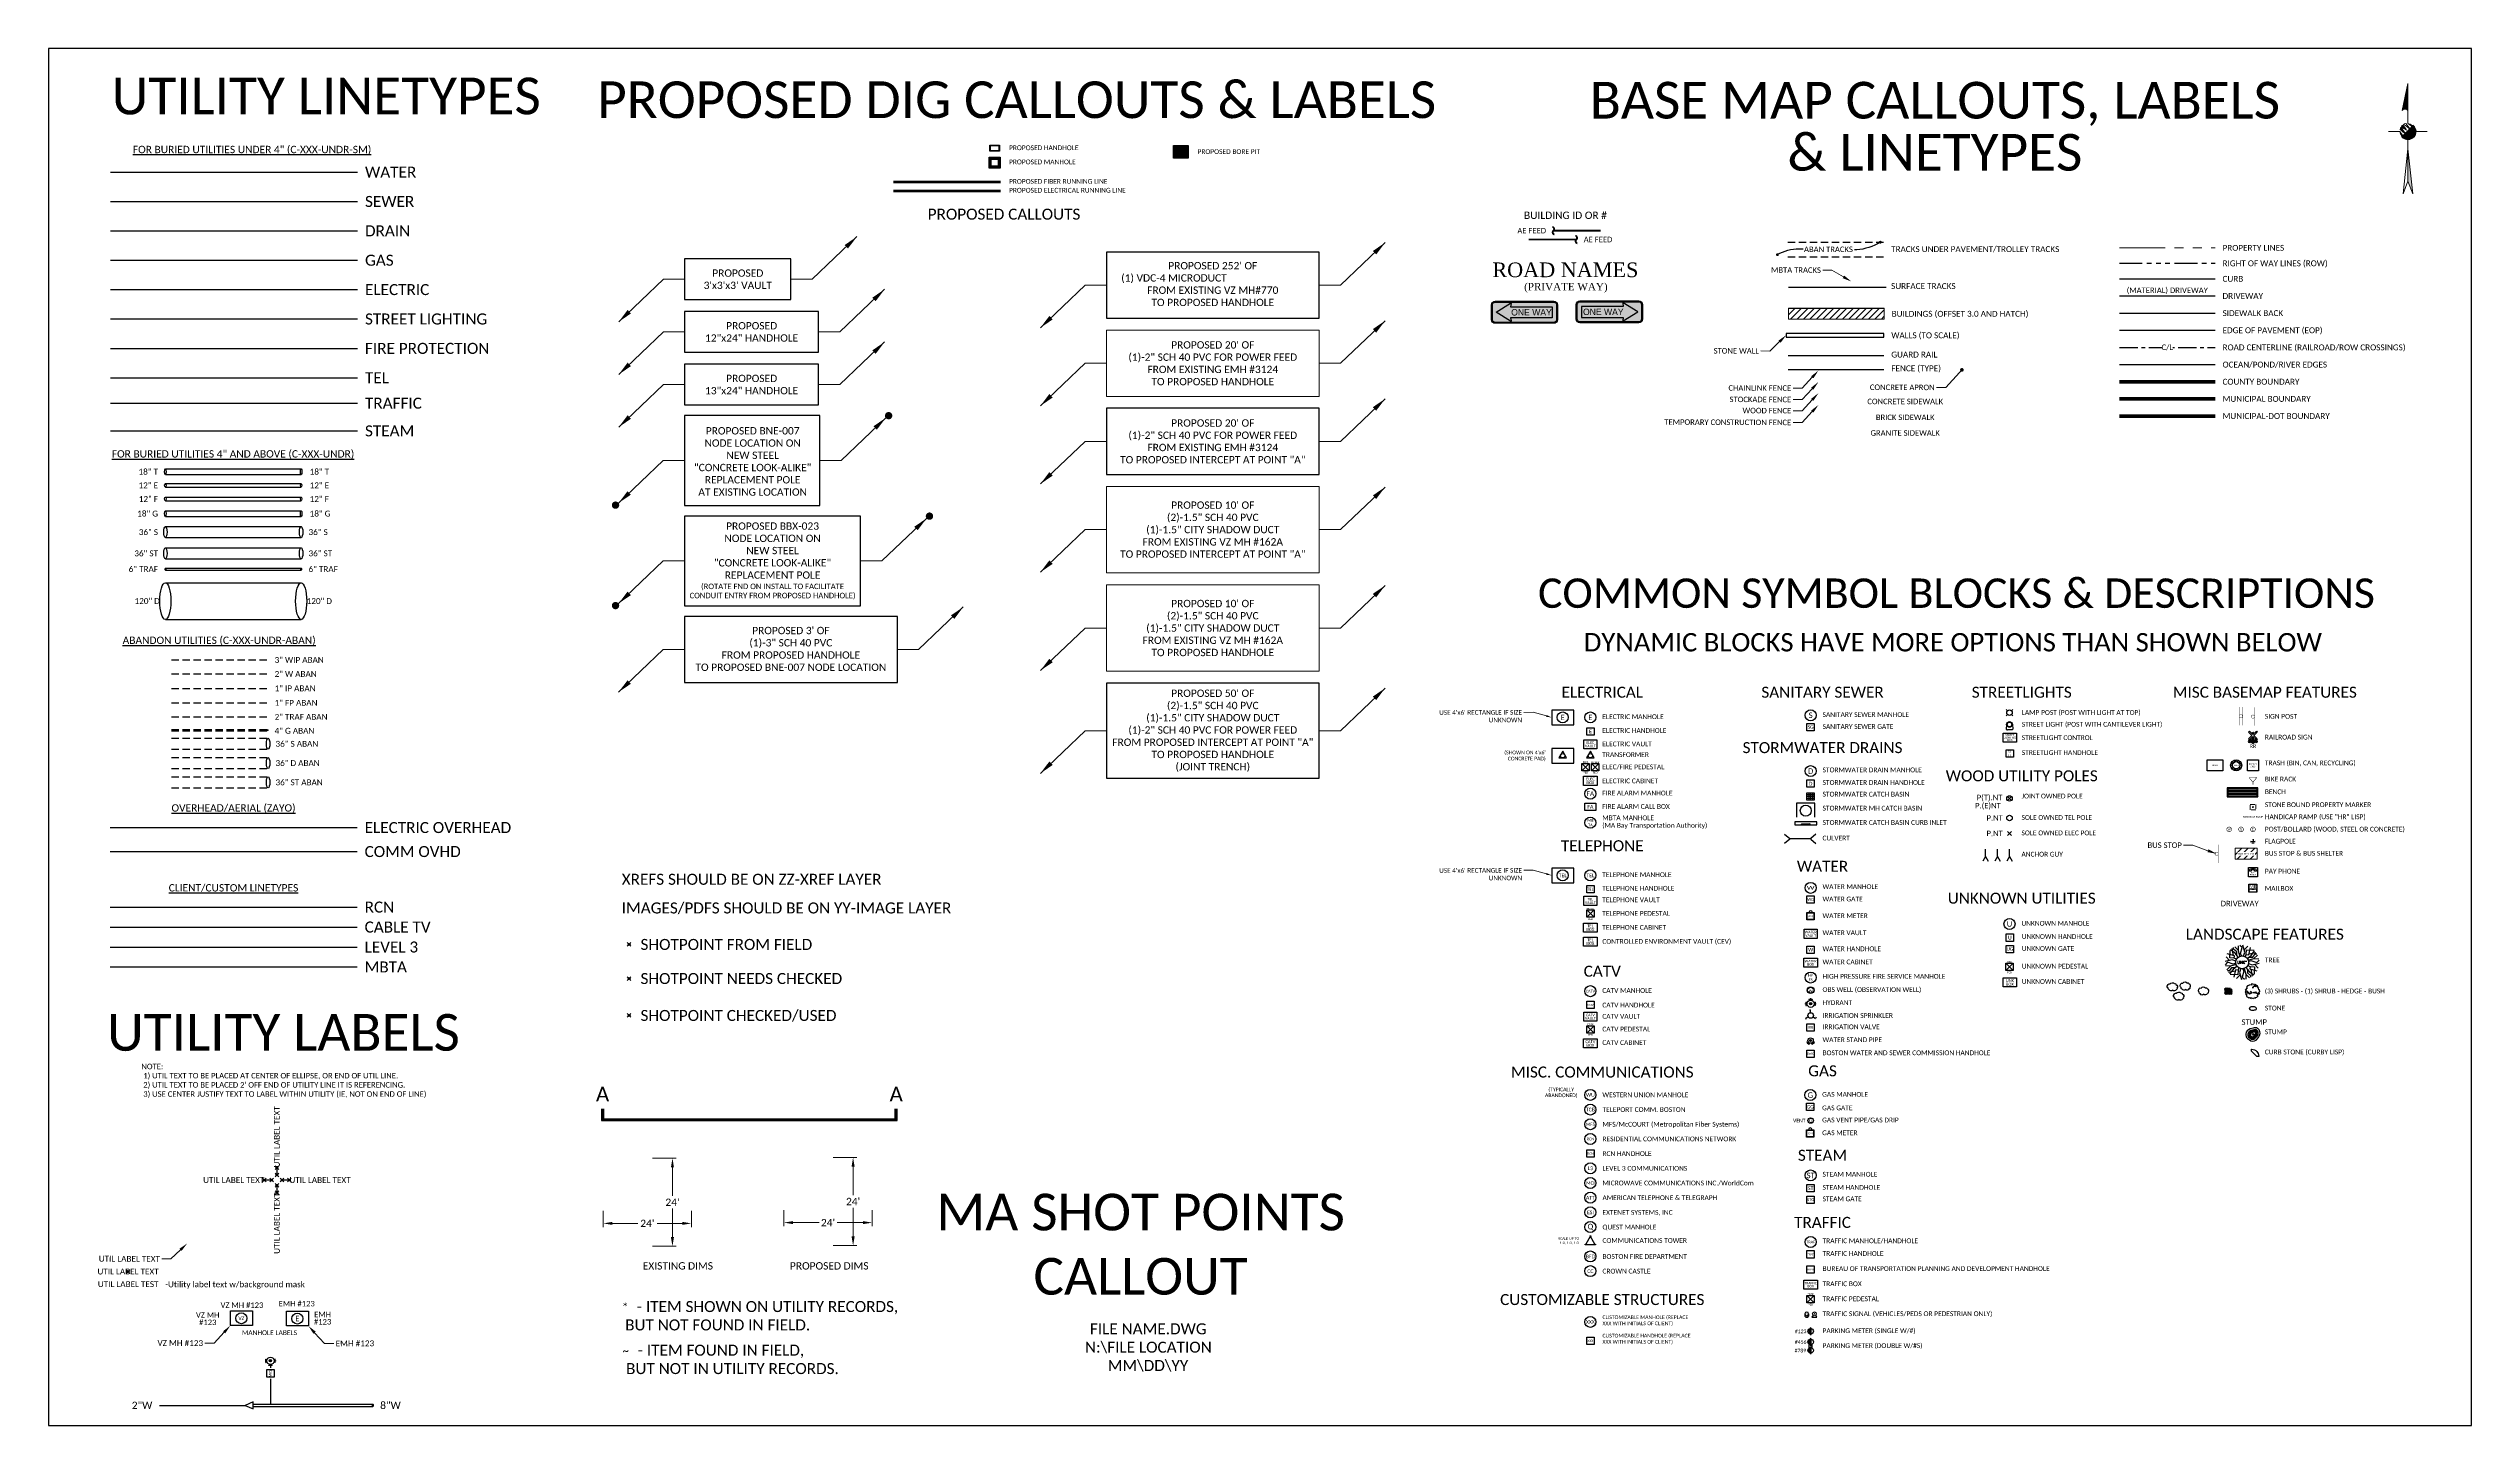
# Model space of a CAD drawing. Extents: x 779170 to 779830, y 2956097 to 2956472.
import ezdxf
from ezdxf import colors
from ezdxf.entities.mleader import LeaderData, LeaderLine
from ezdxf.enums import TextEntityAlignment as Align
from ezdxf.math import Vec2, Vec3

# ---------------------------------------------------------------- set-up
doc = ezdxf.new("R2010")
doc.units = 0
doc.header["$MEASUREMENT"] = 0
doc.header["$PDMODE"] = 35
doc.header["$PDSIZE"] = 0.5
for name, pattern in [('CENTER', [2, 1.25, -0.25, 0.25, -0.25]), ('CW', [0]), ('DIVIDE', [1.25, 0.5, -0.25, 0, -0.25, 0, -0.25]), ('HIDDEN', [0.375, 0.25, -0.125]), ('PHANTOM', [2.5, 1.25, -0.25, 0.25, -0.25, 0.25, -0.25]), ('ROW', [3, 1.25, -0.25, 0.25, -0.25, 0.25, -0.25, 0.25, -0.25])]:
    doc.linetypes.add(name, pattern=pattern)
doc.layers.get('Defpoints').update_dxf_attribs({"color": 4})
for name, color, linetype in [('C-COMM-OVHD', 30, 'Continuous'), ('C-COMM-POLE', 30, 'Continuous'), ('C-COMM-STRC', 30, 'Continuous'), ('C-COMM-UNDR', 30, 'Continuous'), ('C-COMM-UNDR-ABAN', 30, 'HIDDEN'), ('C-COMM-UNDR-SM', 30, 'TEL-EX'), ('C-ELEC-OVHD', 1, 'Continuous'), ('C-ELEC-POLE', 1, 'Continuous'), ('C-ELEC-STLT', 1, 'Continuous'), ('C-ELEC-STLT-UG', 1, 'ELEC-EX'), ('C-ELEC-STRC', 1, 'Continuous'), ('C-ELEC-UNDR', 1, 'Continuous'), ('C-ELEC-UNDR-ABAN', 1, 'HIDDEN'), ('C-ELEC-UNDR-SM', 1, 'ELEC-EX'), ('C-FIRE-STRC', 1, 'Continuous'), ('C-FIRE-UNDR', 1, 'Continuous'), ('C-FIRE-UNDR-ABAN', 1, 'HIDDEN'), ('C-FIRE-UNDR-SM', 1, 'ELEC-EX'), ('C-NGAS-STRC', 54, 'Continuous'), ('C-NGAS-UNDR', 54, 'Continuous'), ('C-NGAS-UNDR-ABAN', 54, 'HIDDEN'), ('C-NGAS-UNDR-SM', 54, 'GAS-EX'), ('C-SSWR-STRC', 82, 'Continuous'), ('C-SSWR-UNDR', 82, 'Continuous'), ('C-SSWR-UNDR-ABAN', 82, 'HIDDEN'), ('C-SSWR-UNDR-SM', 82, 'SEWER-EX'), ('C-STEM-STRC', 8, 'Continuous'), ('C-STEM-UNDR', 8, 'Continuous'), ('C-STEM-UNDR-ABAN', 8, 'HIDDEN'), ('C-STEM-UNDR-SM', 8, 'STEAM-EX'), ('C-STRM-STRC', 85, 'Continuous'), ('C-STRM-UNDR', 85, 'Continuous'), ('C-STRM-UNDR-ABAN', 85, 'HIDDEN'), ('C-STRM-UNDR-SM', 85, 'DRAIN-EX'), ('C-TRAF-STRC', 181, 'Continuous'), ('C-TRAF-UNDR', 181, 'Continuous'), ('C-TRAF-UNDR-ABAN', 181, 'HIDDEN'), ('C-TRAF-UNDR-SM', 181, 'TRAFF-EX'), ('C-WATR-STRC', 5, 'Continuous'), ('C-WATR-UNDR', 5, 'Continuous'), ('C-WATR-UNDR-ABAN', 5, 'HIDDEN'), ('C-WATR-UNDR-SM', 5, 'WATER-EX'), ('G-ANNO-NOTE', 7, 'Continuous'), ('G-ANNO-ROAD', 7, 'Continuous'), ('G-ANNO-STRC', 8, 'Continuous'), ('G-ANNO-UNDR', 7, 'Continuous'), ('G-DIM-EXIST', 7, 'Continuous'), ('G-DIM-PROS', 7, 'Continuous'), ('T-BNDY-CNTY', 1, 'PHANTOM'), ('T-BNDY-MUNI', 5, 'PHANTOM'), ('T-CURB', 8, 'Continuous'), ('T-DRWY', 8, 'Continuous'), ('T-EOP', 8, 'Continuous'), ('T-HYDRO', 5, 'Continuous'), ('T-MISC', 8, 'Continuous'), ('T-ROAD-CNTR', 2, 'CENTER'), ('T-SIGN', 8, 'Continuous'), ('T-SWLK', 8, 'Continuous'), ('T-TRAN-STRC', 8, 'Continuous'), ('T-VEG', 8, 'Continuous'), ('T-VEG-TXT', 8, 'Continuous'), ('T-WALL', 8, 'Continuous'), ('YY-IMAGE', 7, 'Continuous'), ('ZZ-XREF', 7, 'Continuous')]:
    doc.layers.add(name, color=color, linetype=linetype)
for name, color, linetype, lineweight in [('C-PROS-FIBER', 7, 'Continuous', 25), ('C-PROS-POWER', 7, 'Continuous', 25), ('G-N-ARROW', 7, 'Continuous', 13), ('T-BLDG', 8, 'Continuous', 13), ('T-FENC', 8, 'FENCELINE1', 30), ('T-GDRL', 8, 'FENCELINE2', 30), ('T-PROP', 8, 'PHANTOM', 13), ('T-ROW', 8, 'ROW', 30), ('T-TRAN-RAIL', 8, 'TRACKS', 25)]:
    doc.layers.add(name, color=color, linetype=linetype, lineweight=lineweight)
for name, color, linetype, plot in [('SHOTPOINTS', 3, 'Continuous', False), ('SHOTPOINTS-CHECK', 6, 'Continuous', False), ('SHOTPOINTS-USED', 4, 'Continuous', False)]:
    doc.layers.add(name, color=color, linetype=linetype, plot=plot)
doc.styles.add('ARIAL BOLD', font='arialbd.ttf', dxfattribs={"height": 0.1})
doc.styles.add('Calibri', font='calibri.ttf')
doc.styles.add('EX-GEN-TXT', font='calibrili.ttf', dxfattribs={"height": 0.08})
doc.styles.add('EX-GEN-TXT 20', font='calibrili.ttf', dxfattribs={"height": 2})
doc.styles.add('EXISTING', font='calibrili.ttf')
doc.styles.add('MUTCD SIGN', font='framd.ttf', dxfattribs={"width": 0.8})
doc.styles.add('PROPOSED', font='calibri.ttf')
doc.styles.add('ROAD-NAME', font='times.ttf')
doc.styles.add('ROMANS', font='romans.shx', dxfattribs={"height": 15})
doc.linetypes.add('CATV-EX', pattern='A,1.5,-0.16,["CATV",EX-GEN-TXT,S=1,R=0,X=-0.14,Y=-0.04],-0.16', length=1.82)
doc.linetypes.add('DRAIN-EX', pattern='A,1.5,-0.045,["D",EX-GEN-TXT,S=1,R=0,X=-0.04,Y=-0.04],-0.045', length=1.59)
doc.linetypes.add('ELEC-EX', pattern='A,1.5,-0.045,["E",EX-GEN-TXT,S=1,R=0,X=-0.04,Y=-0.04],-0.045', length=1.59)
doc.linetypes.add('FENCELINE1', pattern='A,0.25,-0.1,[133,ltypeshp.shx,S=0.1,R=0,X=-0.1,Y=0],-0.1,1', length=1.45)
doc.linetypes.add('FENCELINE2', pattern='A,0.25,-0.1,[132,ltypeshp.shx,S=0.1,R=0,X=-0.1,Y=0],-0.1,1', length=1.45)
doc.linetypes.add('GAS-EX', pattern='A,1.5,-0.045,["G",EX-GEN-TXT,S=1,R=0,X=-0.04,Y=-0.04],-0.045', length=1.59)
doc.linetypes.add('LVL3-EX', pattern='A,1.5,-0.12,["LVL3",EX-GEN-TXT,S=1,R=0,X=-0.12,Y=-0.04],-0.12', length=1.74)
doc.linetypes.add('MBTA-EX', pattern='A,1.5,-0.16,["MBTA",EX-GEN-TXT,S=1,R=0,X=-0.16,Y=-0.04],-0.16', length=1.82)
doc.linetypes.add('RCN-EX', pattern='A,1.5,-0.12,["RCN",EX-GEN-TXT,S=1,R=0,X=-0.12,Y=-0.04],-0.12', length=1.74)
doc.linetypes.add('SEWER-EX', pattern='A,1.5,-0.045,["S",EX-GEN-TXT,S=1,R=0,X=-0.04,Y=-0.04],-0.045', length=1.59)
doc.linetypes.add('STEAM-EX', pattern='A,1.5,-0.07,["ST",EX-GEN-TXT,S=1,R=0,X=-0.07,Y=-0.04],-0.07', length=1.64)
doc.linetypes.add('TEL-EX', pattern='A,1.5,-0.045,["T",EX-GEN-TXT,S=1,R=0,X=-0.04,Y=-0.04],-0.045', length=1.59)
doc.linetypes.add('TRACKS', pattern='A,0.15,[130,ltypeshp.shx,S=0.25,R=0,X=0,Y=0],0.15', length=0.3)
doc.linetypes.add('TRAFF-EX', pattern='A,1.5,-0.18,["TRAFF",EX-GEN-TXT,S=1,R=0,X=-0.16,Y=-0.04],-0.18', length=1.86)
doc.linetypes.add('WATER-EX', pattern='A,1.5,-0.06,["W",EX-GEN-TXT,S=1,R=0,X=-0.06,Y=-0.04],-0.06', length=1.62)
doc.dimstyles.new('20 EX', dxfattribs={"dimscale": 20, "dimtxt": 0.1, "dimasz": 0.125, "dimexe": 0.05, "dimexo": 0.05, "dimgap": 0.035, "dimtad": 0, "dimtih": 1, "dimtoh": 1, "dimzin": 0, "dimdsep": 46, "dimtxsty": 'EXISTING', "dimcen": 0.09, "dimclrd": 256, "dimclre": 256, "dimclrt": 256, "dimadec": 0, "dimazin": 0, "dimtfac": 1, "dimtofl": 0, "dimtmove": 0, "dimatfit": 3, "dimfxl": 1, "dimtolj": 1, "dimtzin": 0, "dimlwd": 13, "dimlwe": 13, "dimarcsym": 0})
doc.dimstyles.new('20 PR', dxfattribs={"dimscale": 20, "dimtxt": 0.1, "dimasz": 0.125, "dimexe": 0.05, "dimexo": 0.05, "dimgap": 0.035, "dimtad": 0, "dimtih": 1, "dimtoh": 1, "dimzin": 0, "dimdsep": 46, "dimtxsty": 'PROPOSED', "dimcen": 0.09, "dimclrd": 256, "dimclre": 256, "dimclrt": 256, "dimadec": 0, "dimazin": 0, "dimtfac": 1, "dimtofl": 0, "dimtmove": 0, "dimatfit": 3, "dimfxl": 1, "dimtolj": 1, "dimtzin": 0, "dimlwd": 13, "dimlwe": 13, "dimarcsym": 0})

# ---------------------------------------------------------------- blocks, each defined once
blk = doc.blocks.new('*U37')
for points in [[(-4.15, 1.24), (-2.73, 0.1)], [(-2.73, 0.1), (-2.73, -0.1)], [(2.99, 0), (-2.73, 0)], [(4.42, 1.24), (2.99, 0.1)], [(2.99, 0.1), (2.99, -0.1)], [(-2.73, -0.1), (-4.15, -1.24)], [(2.99, -0.1), (4.42, -1.24)]]:
    blk.add_lwpolyline(points)
blk = doc.blocks.new('*U101')
at = {"layer": 'C-COMM-STRC'}
for points in [[(0, 1.26), (-0.74, 0)], [(0, 1.26), (0, 3.26)], [(0, 1.26), (0.74, 0)]]:
    blk.add_lwpolyline(points, dxfattribs=at)
blk = doc.blocks.new('*U140')
at = {"layer": 'C-ELEC-STRC'}
blk.add_circle((0, 0), 1.5, dxfattribs=at)
at = {"layer": 'C-ELEC-STRC', "style": 'EXISTING'}
blk.add_text('E', height=1.5, dxfattribs=at).set_placement((0, 0), align=Align.MIDDLE)
blk = doc.blocks.new('*U168')
at = {"layer": 'C-ELEC-STRC'}
blk.add_lwpolyline([(-1, 1), (1, 1), (1, -1), (-1, -1)], close=True, dxfattribs=at)
at = {"layer": 'C-ELEC-STRC', "style": 'EXISTING'}
blk.add_text('E', height=1, dxfattribs=at).set_placement((0, 0), align=Align.MIDDLE_CENTER)
blk = doc.blocks.new('FLAGPOLE')
at = {"const_width": 0.04}
blk.add_lwpolyline([(-0.64, 0, 1), (0.64, 0, 1)], format="xyb", close=True, dxfattribs=at)
for points in [[(-0.64, 0.01), (0.64, -0.01)], [(0.01, 0.64), (-0.01, -0.64)]]:
    blk.add_lwpolyline(points)
blk = doc.blocks.new('*U129')
at = {"const_width": 0.142}
blk.add_lwpolyline([(-0.63, 0, 1), (0.65, 0, 1)], format="xyb", close=True, dxfattribs=at)
at = {"style": 'Calibri'}
blk.add_text('C', height=0.75, dxfattribs=at).set_placement((0, 0), align=Align.MIDDLE_CENTER)
blk = doc.blocks.new('BENCH')
for points in [[(-4.2, -1.2), (4.2, -1.2), (4.2, 1.2), (-4.2, 1.2)], [(-4, -1), (4, -1), (4, 1), (-4, 1)]]:
    blk.add_lwpolyline(points, close=True)
for points in [[(-4, 1), (-4.2, 1.2)], [(4, 0.6), (-4, 0.6)], [(4, 0.2), (-4, 0.2)], [(4, 1), (4.2, 1.2)], [(-4, -1), (-4.2, -1.2)], [(4, -0.2), (-4, -0.2)], [(4, -0.6), (-4, -0.6)], [(4, -1), (4.2, -1.2)]]:
    blk.add_lwpolyline(points)
blk = doc.blocks.new('BIKE RACK')
at = {"const_width": 0.142}
blk.add_lwpolyline([(0.74, 0.67), (-0.74, 0.67, 0.57735), (-0.91, 0.37), (0, -0.67), (0.91, 0.37, 0.57735)], format="xyb", close=True, dxfattribs=at)
blk.add_lwpolyline([(0, -0.67), (0, -1.33)], dxfattribs=at)
blk = doc.blocks.new('FIRE ALARM')
blk.add_lwpolyline([(-1.52, 1), (1.52, 1), (1.52, -1), (-1.52, -1)], close=True)
at = {"style": 'EXISTING'}
blk.add_text('FA', height=1, dxfattribs=at).set_placement((0, 0), align=Align.MIDDLE)
blk = doc.blocks.new('FIRE HYDRANT')
for p, q in [((-1.38, 0.11), (-1.28, 0.11)), ((-1.38, -0.11), (-1.38, 0.11)), ((-1.28, 0.45), (-1.17, 0.45)), ((-1.28, 0.45), (-1.28, -0.45)), ((-1.17, 0.45), (-1.17, -0.45)), ((-1.17, 0.31), (-1.17, -0.32)), ((-0.94, 0.3), (-1.17, 0.3)), ((-0.45, 1.28), (-0.45, 1.17)), ((-0.3, 1.17), (-0.3, 0.94)), ((0.11, 1.38), (-0.11, 1.38)), ((0.11, 1.28), (0.11, 1.38)), ((0.3, 1.17), (0.3, 0.94)), ((0.45, 1.28), (0.45, 1.17)), ((0.94, 0.3), (1.17, 0.3)), ((1.28, 0.45), (1.17, 0.45)), ((1.17, 0.45), (1.17, -0.45)), ((1.17, 0.31), (1.17, -0.32)), ((1.28, 0.45), (1.28, -0.45)), ((1.38, 0.11), (1.28, 0.11)), ((1.38, -0.11), (1.38, 0.11)), ((-1.28, -0.11), (-1.38, -0.11)), ((-1.28, -0.45), (-1.17, -0.45)), ((-1.17, -0.3), (-0.94, -0.3)), ((1.17, -0.3), (0.94, -0.3)), ((1.28, -0.45), (1.17, -0.45)), ((1.28, -0.11), (1.38, -0.11))]:
    blk.add_line(p, q)
for points in [[(-0.45, 1.28), (0.45, 1.28)], [(-0.45, 1.17), (0.45, 1.17)], [(-0.11, 1.38), (-0.11, 1.28)]]:
    blk.add_lwpolyline(points)
blk.add_lwpolyline([(-0.11, 0.11), (-0.11, -0.11), (0.11, -0.11), (0.11, 0.11)], close=True)
for radius in [0.984, 0.32]:
    blk.add_circle((0, 0), radius)
blk = doc.blocks.new('VALVE IRRIGATION')
blk.add_lwpolyline([(-1, 1), (1, 1), (1, -1), (-1, -1)], close=True)
at = {"insert": (0, 0), "char_height": 0.7, "width": 2, "attachment_point": 5, "line_spacing_factor": 0.8, "style": 'EXISTING'}
blk.add_mtext('IRR', dxfattribs=at)
blk = doc.blocks.new('SPRNKLR')
at = {"linetype": 'Continuous', "flags": 128}
for points in [[(-0.33, 1.55), (0, 1.55)], [(0, 0.75), (0, 1.55)], [(-0.65, -0.38), (-1.35, -0.78)], [(-1.18, -1.06), (-1.35, -0.78)], [(0.65, -0.38), (1.35, -0.78)], [(1.51, -0.49), (1.35, -0.78)]]:
    blk.add_lwpolyline(points, dxfattribs=at)
blk.add_circle((0, 0), 0.75)
blk = doc.blocks.new('MAIL BOX')
blk.add_lwpolyline([(-1.08, 1.08), (1.08, 1.08), (1.08, -1.08), (-1.08, -1.08)], close=True)
for points in [[(-0.98, -1.08), (-0.98, -0.14), (0.98, -0.14), (0.98, -1.08)], [(-0.3, -0.15), (-0.3, -0.24), (0.3, -0.24), (0.3, -0.14)]]:
    blk.add_lwpolyline(points)
at = {"insert": (0, 0.47), "char_height": 0.9, "width": 2.1603, "attachment_point": 5, "style": 'EXISTING'}
blk.add_mtext('MB', dxfattribs=at)
blk = doc.blocks.new('OBS WELL')
for radius in [0.93, 0.83]:
    blk.add_circle((0, 0), radius)
at = {"style": 'EXISTING'}
blk.add_text('w', height=1, dxfattribs=at).set_placement((0, -0.07), align=Align.MIDDLE)
blk = doc.blocks.new('PAY PHONE')
at = {"linetype": 'Continuous', "flags": 128}
blk.add_lwpolyline([(-1.25, 1.25), (1.25, 1.25), (1.25, -1.25), (-1.25, -1.25)], close=True, dxfattribs=at)
blk.add_lwpolyline([(0.47, 0.57, 0.143507), (-0.47, 0.57), (-0.47, 0.28, -0.245004), (-0.94, 0.28), (-0.94, 0.48, -0.247399), (-0.79, 0.77, -0.251702), (0.79, 0.77, -0.247399), (0.94, 0.48), (0.94, 0.28, -0.245004), (0.47, 0.28)], format="xyb", close=True, dxfattribs=at)
for points in [[(-0.47, 0.35, -0.245004), (-0.94, 0.35)], [(0.94, 0.35, -0.245004), (0.47, 0.35)]]:
    blk.add_lwpolyline(points, format="xyb", dxfattribs=at)
at = {"linetype": 'Continuous', "style": 'EXISTING'}
for s, p in [('PAY', (0, -0.17)), ('PHONE', (0, -0.7))]:
    blk.add_text(s, height=0.35, dxfattribs=at).set_placement(p, align=Align.MIDDLE_CENTER)
blk = doc.blocks.new('STONE')
blk.add_lwpolyline([(-1, 0), (-0.82, -0.34), (-0.66, -0.44), (-0.4, -0.51), (-0.15, -0.47), (0.06, -0.48), (0.23, -0.52), (0.47, -0.43), (0.67, -0.37), (0.85, -0.29), (0.96, -0.14), (1, 0), (0.92, 0.16), (0.77, 0.25), (0.65, 0.35), (0.42, 0.43), (0.18, 0.42), (-0.05, 0.4), (-0.28, 0.42), (-0.49, 0.38), (-0.64, 0.37), (-0.77, 0.3), (-0.83, 0.21), (-0.96, 0.08)], close=True)
blk = doc.blocks.new('STONE BOUND')
blk.add_lwpolyline([(-0.75, 0.75), (0.75, 0.75), (0.75, -0.75), (-0.75, -0.75)], close=True)
blk.add_circle((0, 0), 0.125)
blk = doc.blocks.new('STUMP')
for points in [[(0.06, 1.7), (-0.74, 1.45, 0.296572), (-1.93, 0.05, 0.205004), (-1.52, -1.16), (-0.97, -1.56, 0.316203), (0.86, -1.57), (1.48, -0.92, 0.24733), (1.92, 0.69, 0.432246)], [(0.29, 0.99), (-0.53, 0.74, 0.292229), (-1.18, -0.03, 0.17905), (-1.01, -0.61), (-0.54, -0.95, 0.294564), (0.38, -0.99), (0.93, -0.4, 0.243433), (1.19, 0.51, 0.428235)], [(0.37, 0.75), (-0.45, 0.5, 0.288516), (-0.94, -0.05, 0.160403), (-0.83, -0.43), (-0.39, -0.74, 0.279396), (0.22, -0.79), (0.75, -0.23, 0.24022), (0.95, 0.45, 0.423989)], [(0.41, 0.61), (-0.41, 0.35, 0.284515), (-0.79, -0.07, 0.142106), (-0.72, -0.32), (-0.3, -0.62, 0.264695), (0.13, -0.67), (0.64, -0.13, 0.236794), (0.8, 0.42, 0.418379)]]:
    blk.add_lwpolyline(points, format="xyb", close=True)
blk.add_lwpolyline([(0.22, 1.23), (-0.6, 0.98, 0.294318), (-1.43, 0, 0.19073), (-1.18, -0.79), (-0.68, -1.15, 0.30421), (0.54, -1.18), (1.11, -0.58, 0.24528), (1.43, 0.57, 0.430288), (0.22, 1.23, 2.212688)], format="xyb")
blk.add_circle((0, 0), 0.224)
at = {"style": 'EXISTING'}
blk.add_attdef('STUMP', text='', height=1.5, dxfattribs=at).set_placement((0.36, 3.32), align=Align.MIDDLE)
blk = doc.blocks.new('TREE W-ATTRIB')
for p, q in [((-2.76, 0.7), (-4.64, 0.19)), ((-4.02, 0.01), (-4.6, -0.63)), ((-3.41, 0.52), (-4.37, 1.55)), ((-2.07, 1.8), (-4.04, 2.29)), ((-2.41, -0.47), (-4.02, 0.01)), ((-3.37, 1.19), (-3.3, 3.26)), ((-2.15, 1.11), (-3.37, 1.19)), ((-1.9, 2.48), (-3.15, 3.4)), ((-1.71, 0.35), (-2.76, 0.7)), ((-2.36, 1.87), (-2.73, 3.75)), ((-2.31, 3.57), (-2.31, 4.02)), ((-1.45, 2.88), (-2.31, 3.57)), ((-2.15, 1.11), (-2.07, 1.8)), ((-1.5, 0.9), (-2.15, 1.11)), ((-1.01, 3.21), (-1.99, 4.19)), ((-1.05, 1.4), (-1.9, 2.48)), ((-1.45, 1.91), (-1.45, 2.88)), ((-1.01, 3.21), (-0.97, 4.54)), ((-0.59, 1.65), (-1.01, 3.21)), ((0.01, 4.02), (-0.63, 4.6)), ((-0.47, 2.41), (0.01, 4.02)), ((-0.2, 1.74), (-0.47, 2.41)), ((0.7, 2.76), (0.19, 4.64)), ((0.35, 1.71), (0.7, 2.76)), ((0.52, 3.41), (1.55, 4.37)), ((0.9, 1.5), (1.11, 2.15)), ((1.11, 2.15), (1.19, 3.37)), ((1.11, 2.15), (1.8, 2.07)), ((1.19, 3.37), (3.26, 3.3)), ((1.4, 1.05), (2.48, 1.9)), ((1.65, 0.59), (3.21, 1.01)), ((1.74, 0.2), (2.41, 0.47)), ((1.8, 2.07), (2.29, 4.04)), ((1.87, 2.36), (3.75, 2.73)), ((1.91, 1.45), (2.88, 1.45)), ((2.41, 0.47), (4.02, -0.01)), ((2.48, 1.9), (3.4, 3.15)), ((2.88, 1.45), (3.57, 2.31)), ((3.21, 1.01), (4.19, 1.99)), ((3.21, 1.01), (4.54, 0.97)), ((3.57, 2.31), (4.02, 2.31)), ((4.02, -0.01), (4.6, 0.63)), ((-3.21, -1.01), (-4.54, -0.97)), ((-3.21, -1.01), (-4.19, -1.99)), ((-3.57, -2.31), (-4.02, -2.31)), ((-1.87, -2.36), (-3.75, -2.73)), ((-2.88, -1.45), (-3.57, -2.31)), ((-2.48, -1.9), (-3.4, -3.15)), ((-1.19, -3.37), (-3.26, -3.3)), ((-1.65, -0.59), (-3.21, -1.01)), ((-1.91, -1.45), (-2.88, -1.45)), ((-1.4, -1.05), (-2.48, -1.9)), ((-1.74, -0.2), (-2.41, -0.47)), ((-1.8, -2.07), (-2.29, -4.04)), ((-1.11, -2.15), (-1.8, -2.07)), ((-0.52, -3.41), (-1.55, -4.37)), ((-1.11, -2.15), (-1.19, -3.37)), ((-0.9, -1.5), (-1.11, -2.15)), ((-0.35, -1.71), (-0.7, -2.76)), ((-0.7, -2.76), (-0.19, -4.64)), ((0.47, -2.41), (-0.01, -4.02)), ((-0.01, -4.02), (0.63, -4.6)), ((0.2, -1.74), (0.47, -2.41)), ((0.59, -1.65), (1.01, -3.21)), ((1.01, -3.21), (0.97, -4.54)), ((1.01, -3.21), (1.99, -4.19)), ((1.05, -1.4), (1.9, -2.48)), ((1.45, -1.91), (1.45, -2.88)), ((1.45, -2.88), (2.31, -3.57)), ((1.5, -0.9), (2.15, -1.11)), ((1.71, -0.35), (2.76, -0.7)), ((1.9, -2.48), (3.15, -3.4)), ((2.15, -1.11), (2.07, -1.8)), ((2.07, -1.8), (4.04, -2.29)), ((2.15, -1.11), (3.37, -1.19)), ((2.31, -3.57), (2.31, -4.02)), ((2.36, -1.87), (2.73, -3.75)), ((2.76, -0.7), (4.64, -0.19)), ((3.37, -1.19), (3.3, -3.26)), ((3.41, -0.52), (4.37, -1.55))]:
    blk.add_line(p, q)
blk.add_circle((0, 0), 1.75)
at = {"color": 0, "style": 'ROMANS'}
blk.add_attdef('SIZE"', text='', height=0.75, dxfattribs=at).set_placement((0, 0), align=Align.MIDDLE)
blk = doc.blocks.new('CELL TOWER')
at = {"color": 0}
for points in [[(-0.3, 5.6), (-4.9, -2.6)], [(4.9, -2.6), (0.2, 5.6)], [(-4.7, -3), (4.7, -3)]]:
    blk.add_lwpolyline(points, dxfattribs=at)
for centre in [(0, 6), (-5.2, -3), (5.2, -3)]:
    blk.add_circle(centre, 0.5, dxfattribs=at)
blk = doc.blocks.new('TRANSFORMER')
blk.add_lwpolyline([(0, 1.21), (-1.05, -0.61), (1.05, -0.61)], close=True)
blk.add_circle((0, 0), 0.606)
blk = doc.blocks.new('GAS-VENT')
blk.add_circle((0, 0), 0.75)
at = {"linetype": 'Continuous', "insert": (0, 0), "char_height": 1, "width": 1.7678, "attachment_point": 5, "style": 'EXISTING'}
blk.add_mtext('G', dxfattribs=at)
at = {"linetype": 'Continuous', "style": 'EXISTING'}
blk.add_attdef('VENT', (1.32, -0.53), '', height=1, dxfattribs=at)
blk = doc.blocks.new('*U134')
at = {"layer": 'C-SSWR-STRC'}
blk.add_lwpolyline([(-1, 1), (1, 1), (1, -1), (-1, -1)], close=True, dxfattribs=at)
at = {"layer": 'C-SSWR-STRC', "insert": (0, 0), "char_height": 0.9, "width": 2, "attachment_point": 5, "style": 'EXISTING'}
blk.add_mtext('SG', dxfattribs=at)
blk = doc.blocks.new('*U118')
at = {"layer": 'C-ELEC-STRC'}
blk.add_lwpolyline([(-1.85, 1.23), (1.85, 1.23), (1.85, -1.23), (-1.85, -1.23)], close=True, dxfattribs=at)
at = {"layer": 'C-ELEC-STRC', "insert": (0, 0), "char_height": 0.8, "width": 3.6916, "attachment_point": 5, "line_spacing_factor": 0.75, "style": 'EXISTING'}
blk.add_mtext('ELEC\\PBOX', dxfattribs=at)
blk = doc.blocks.new('*U91')
at = {"layer": 'C-STRM-STRC'}
blk.add_line((-1, 0.25), (1, 0.25), dxfattribs=at)
blk.add_lwpolyline([(-3, 0.83), (-3, 0), (3, 0), (3, 0.83)], close=True, dxfattribs=at)
for centre, start, end in [((-1, 0), 90, 180.009), ((1, 0), 0.009, 90.009)]:
    blk.add_arc(centre, 0.25, start, end, dxfattribs=at)
blk = doc.blocks.new('*U164')
at = {"layer": 'C-WATR-STRC'}
for points in [[(-1, 1), (1, 1), (1, -1), (-1, -1)], [(-0.9, 0.9), (0.9, 0.9), (0.9, -0.9), (-0.9, -0.9)]]:
    blk.add_lwpolyline(points, close=True, dxfattribs=at)
blk.add_arc((0, 1), 0.5, 0, 180, dxfattribs=at)
at = {"layer": 'C-WATR-STRC', "style": 'Calibri'}
blk.add_text('WM', height=0.5, dxfattribs=at).set_placement((0, 0), align=Align.MIDDLE_CENTER)
blk = doc.blocks.new('PARKING METER - SINGLE')
at = {"layer": 'C-TRAF-STRC'}
for p, q in [((-0.3, -0.52), (-0.3, 0.52)), ((-0.15, -0.77), (-0.15, 0.76)), ((0.15, -0.77), (0.15, 0.76))]:
    blk.add_line(p, q, dxfattribs=at)
blk.add_circle((0, 0), 0.75, dxfattribs=at)
for centre, radius, start, end in [((0, 0), 0.6, 119.91713, 240.08287), ((0, 0.75), 0.15, 5.73917, 174.26083), ((0, -0.75), 0.15, 185.73917, 354.26083)]:
    blk.add_arc(centre, radius, start, end, dxfattribs=at)
at = {"layer": 'C-TRAF-STRC', "style": 'EXISTING'}
blk.add_attdef('SPM', text='', height=1, dxfattribs=at).set_placement((1.59, 0), align=Align.MIDDLE_LEFT)
blk = doc.blocks.new('PARKING METER - DOUBLE')
at = {"layer": 'C-TRAF-STRC'}
for p, q in [((-0.37, -0.49), (-0.37, 0.49)), ((-0.3, 0.62), (-0.3, 1.66)), ((-0.15, 0.37), (-0.15, 1.9)), ((0.15, 0.37), (0.15, 1.9)), ((0.38, -0.49), (0.38, 0.49)), ((-0.3, -1.66), (-0.3, -0.62)), ((-0.15, -1.9), (-0.15, -0.37)), ((0.15, -1.9), (0.15, -0.37))]:
    blk.add_line(p, q, dxfattribs=at)
for centre in [(0, 1.14), (0, -1.14)]:
    blk.add_circle(centre, 0.75, dxfattribs=at)
for centre, radius, start, end in [((0, 1.14), 0.6, 119.91713, 240.08287), ((0, 1.89), 0.15, 5.73917, 174.26083), ((0, 0.39), 0.15, 185.73917, 354.26083), ((0, -1.14), 0.6, 119.91713, 240.08287), ((0, -0.39), 0.15, 5.73917, 174.26083), ((0, -1.89), 0.15, 185.73917, 354.26083)]:
    blk.add_arc(centre, radius, start, end, dxfattribs=at)
at = {"layer": 'C-TRAF-STRC', "style": 'EXISTING'}
for tag, p in [('DPM1', (1.61, 1.14)), ('DPM2', (1.61, -1.14))]:
    blk.add_attdef(tag, text='', height=1, dxfattribs=at).set_placement(p, align=Align.MIDDLE_LEFT)
blk = doc.blocks.new('*U67')
at = {"layer": 'T-SIGN', "const_width": 0.1}
blk.add_lwpolyline([(-0.45, 0, 1), (0.45, 0, 1)], format="xyb", close=True, dxfattribs=at)
blk.add_lwpolyline([(0.45, 2.5), (0.45, -2.5)], dxfattribs=at)
blk = doc.blocks.new('*U125')
at = {"layer": 'C-ELEC-STLT'}
for points in [[(-0.79, -0.18), (-0.9, -1.07, 0.452503), (-0.53, -1.49)], [(0.79, -0.18), (0.9, -1.07, -0.452503), (0.53, -1.49), (-0.53, -1.49)]]:
    blk.add_lwpolyline(points, format="xyb", dxfattribs=at)
for radius in [0.807, 0.625]:
    blk.add_circle((0, 0), radius, dxfattribs=at)
blk = doc.blocks.new('*U73')
at = {"layer": 'C-TRAF-STRC'}
for points in [[(-0.5, 0), (-0.5, -0.64)], [(0.5, 0), (0.5, -0.64)]]:
    blk.add_lwpolyline(points, dxfattribs=at)
for points in [[(-0.5, 0, 1), (0.5, 0)], [(-0.5, -0.64, 0.573207), (0.5, -0.64)]]:
    blk.add_lwpolyline(points, format="xyb", dxfattribs=at)
blk.add_arc((0, 0), 0.5, 0, 180, dxfattribs=at)
at = {"layer": 'C-TRAF-STRC', "insert": (0.05, 0), "char_height": 0.4, "width": 0.4, "attachment_point": 5, "style": 'EXISTING'}
blk.add_mtext('V', dxfattribs=at)
blk = doc.blocks.new('*U113')
at = {"layer": 'C-TRAF-STRC'}
blk.add_lwpolyline([(-0.35, -0.36), (-0.68, -0.92), (0.68, -0.92), (0.35, -0.36)], dxfattribs=at)
blk.add_circle((0, 0), 0.5, dxfattribs=at)
at = {"layer": 'C-TRAF-STRC', "insert": (0, 0), "char_height": 0.4, "width": 0.4, "attachment_point": 5, "style": 'EXISTING'}
blk.add_mtext('P', dxfattribs=at)
blk = doc.blocks.new('*U97')
at = {"layer": 'T-MISC'}
blk.add_lwpolyline([(-1.5, 1.5), (1.5, 1.5), (1.5, -1.5), (-1.5, -1.5)], close=True, dxfattribs=at)
at = {"layer": 'T-MISC', "insert": (0, 0), "char_height": 0.4, "attachment_point": 5, "style": 'EXISTING'}
blk.add_mtext_dynamic_manual_height_columns('RECYLCE\\PONLY', width=2.4026, gutter_width=2.5, heights=[0], dxfattribs=at)
blk = doc.blocks.new('*U96')
at = {"layer": 'T-MISC'}
for points in [[(-1, 0), (-1.5, 0)], [(-1.39, 0.57), (-0.92, 0.38)], [(-1.06, 1.06), (-0.71, 0.71)], [(-0.57, 1.39), (-0.38, 0.92)], [(0, 1), (0, 1.5)], [(0.57, 1.39), (0.38, 0.92)], [(1.06, 1.06), (0.71, 0.71)], [(1.39, 0.57), (0.92, 0.38)], [(-0.92, -0.38), (-1.39, -0.57)], [(-0.71, -0.71), (-1.06, -1.06)], [(-0.38, -0.92), (-0.57, -1.39)], [(0, -1.5), (0, -1)], [(0.38, -0.92), (0.57, -1.39)], [(0.71, -0.71), (1.06, -1.06)], [(0.92, -0.38), (1.39, -0.57)], [(1.5, 0), (1, 0)]]:
    blk.add_lwpolyline(points, dxfattribs=at)
for radius in [1.5, 1]:
    blk.add_circle((0, 0), radius, dxfattribs=at)
at = {"layer": 'T-MISC', "insert": (0, 0), "char_height": 0.4, "attachment_point": 5, "style": 'EXISTING'}
blk.add_mtext_dynamic_manual_height_columns('TRASH', width=2.4026, gutter_width=2.5, heights=[0], dxfattribs=at)
blk = doc.blocks.new('*U98')
at = {"layer": 'T-MISC'}
blk.add_lwpolyline([(-2.16, 1.5), (2.16, 1.5), (2.16, -1.5), (-2.16, -1.5)], close=True, dxfattribs=at)
at = {"layer": 'T-MISC', "insert": (0, 0), "char_height": 0.4, "attachment_point": 5, "style": 'EXISTING'}
blk.add_mtext_dynamic_manual_height_columns('TRASH', width=2.4026, gutter_width=2.5, heights=[0], dxfattribs=at)
blk = doc.blocks.new('*U114')
at = {"layer": 'C-ELEC-STRC'}
blk.add_lwpolyline([(-1.75, 1.25), (1.75, 1.25), (1.75, -1.25), (-1.75, -1.25), (-1.75, 1.25)], dxfattribs=at)
at = {"layer": 'C-ELEC-STRC', "insert": (0, 0), "char_height": 0.7, "width": 3.5, "attachment_point": 5, "line_spacing_factor": 0.8, "style": 'EXISTING'}
blk.add_mtext('ELEC\\PVAULT', dxfattribs=at)
blk = doc.blocks.new('*U89')
at = {"layer": 'C-COMM-POLE'}
for p, q in [((-0.53, -0.53), (0.53, 0.53)), ((-0.53, 0.53), (0.53, -0.53))]:
    blk.add_line(p, q, dxfattribs=at)
blk.add_circle((0, 0), 0.75, dxfattribs=at)
at = {"layer": 'C-COMM-POLE', "style": 'EXISTING'}
for tag, p in [('TEL#', (1.41, 0)), ('ELEC#', (1.41, -2.09))]:
    blk.add_attdef(tag, text='', height=1.5, dxfattribs=at).set_placement(p, align=Align.MIDDLE_LEFT)
blk = doc.blocks.new('*U75')
at = {"layer": 'T-TRAN-STRC'}
blk.add_lwpolyline([(0.27, 1.11), (1.19, 0.18), (0.93, -0.08), (0, 0.84), (-0.93, -0.08), (-1.19, 0.18), (-0.27, 1.11), (-1.19, 2.04), (-0.93, 2.3), (0, 1.37), (0.93, 2.3), (1.19, 2.04)], close=True, dxfattribs=at)
for points in [[(-0.15, 1.52), (-0.15, 1.91)], [(-0.15, -0.1), (-0.15, 0.69)], [(0.15, 1.52), (0.15, 1.91)], [(0.15, -0.1), (0.15, 0.69)], [(0.79, -0.17), (0.64, -0.17), (0.38, -0.1), (-0.38, -0.1), (-0.64, -0.17), (-0.79, -0.17)], [(0.46, -0.37), (0.38, -0.4), (-0.38, -0.4), (-0.46, -0.37)]]:
    blk.add_lwpolyline(points, dxfattribs=at)
blk.add_lwpolyline([(0.15, -0.4), (0.15, -1.06, -0.236068), (0, -1.06, 0.236068), (-0.15, -1.06), (-0.15, -0.4)], format="xyb", dxfattribs=at)
for centre, radius in [((-0.79, -0.55), 0.375), ((-0.79, -0.55), 0.15), ((0.79, -0.55), 0.375), ((0.79, -0.55), 0.15)]:
    blk.add_circle(centre, radius, dxfattribs=at)
blk.add_ellipse((0, 1.91), major_axis=(-0.15, 0), ratio=0.3, dxfattribs=at)
at = {"layer": 'T-TRAN-STRC', "style": 'EXISTING'}
blk.add_text('RR', height=1, dxfattribs=at).set_placement((0, -1.3), align=Align.TOP_CENTER)
blk = doc.blocks.new('*U126')
at = {"layer": 'C-ELEC-STLT', "linetype": 'Continuous', "flags": 128}
for points in [[(-0.53, 0.53), (-0.88, 0.88)], [(0.53, 0.53), (0.88, 0.88)], [(-0.88, -0.88), (-0.53, -0.53)], [(0.88, -0.88), (0.53, -0.53)]]:
    blk.add_lwpolyline(points, dxfattribs=at)
at = {"layer": 'C-ELEC-STLT'}
blk.add_circle((0, 0), 0.75, dxfattribs=at)
blk = doc.blocks.new('*U112')
at = {"layer": 'T-BLDG'}
h = blk.add_hatch(dxfattribs=at)
h.set_pattern_fill('ANSI31', color=256, scale=10)
h.set_pattern_definition([(45, (-779060.7225, -2956441.9885), (-0.8838834765, 0.8838834765), [])])
h.paths.add_polyline_path([(-3, 1.5), (-3, -1.5), (3, -1.5), (3, 1.5)])
blk.add_lwpolyline([(-3, -1.5), (3, -1.5), (3, 1.5), (-3, 1.5)], close=True, dxfattribs=at)
at = {"insert": (0, -0.01), "char_height": 0.5, "width": 4.1896, "attachment_point": 5, "style": 'EXISTING', "bg_fill": 3, "box_fill_scale": 1.5, "bg_fill_color": 256, "bg_fill_transparency": 0}
blk.add_mtext('BUS SHELTER', dxfattribs=at)
blk = doc.blocks.new('HANDICAP RAMP')
at = {"layer": 'T-SWLK', "style": 'EXISTING'}
blk.add_text('HANDICAP RAMP', height=0.5, dxfattribs=at).set_placement((0, 0), align=Align.MIDDLE_CENTER)
blk = doc.blocks.new('*U127')
at = {"layer": 'C-COMM-POLE'}
blk.add_circle((0, 0), 0.75, dxfattribs=at)
at = {"style": 'EXISTING'}
blk.add_attdef('POLE#', text='', height=1.5, dxfattribs=at).set_placement((1.98, 0), align=Align.MIDDLE_LEFT)
blk = doc.blocks.new('SECTION_BAR')
at = {"linetype": 'Continuous', "ltscale": 10, "const_width": 0.5}
blk.add_lwpolyline([(-40, 3.25), (-40, 0.25), (40, 0.25), (40, 3.25)], dxfattribs=at)
at = {"linetype": 'Continuous', "ltscale": 10}
for points in [[(-40.25, 3.25), (-40.25, 0), (40.25, 0), (40.25, 3.25)], [(-39.75, 3.25), (-39.75, 0.5), (39.75, 0.5), (39.75, 3.25)]]:
    blk.add_lwpolyline(points, dxfattribs=at)
at = {"linetype": 'Continuous', "style": 'ARIAL BOLD'}
for p in [(-39.98, 7.25), (40, 7.25)]:
    blk.add_attdef('A', text='', height=4, dxfattribs=at).set_placement(p, align=Align.MIDDLE_CENTER)
blk = doc.blocks.new('*D85')
at = {"layer": 'Defpoints', "color": 0, "transparency": 16777216}
for p in [(779382.68, 2956170.46), (779382.68, 2956146.46), (779389.08, 2956146.46)]:
    blk.add_point(p, dxfattribs=at)
at = {"layer": 'G-DIM-PROS', "lineweight": 13, "transparency": 16777216}
for p, q in [((779383.68, 2956170.46), (779390.08, 2956170.46)), ((779389.08, 2956167.96), (779389.08, 2956160.18)), ((779389.08, 2956148.96), (779389.08, 2956156.75)), ((779383.68, 2956146.46), (779390.08, 2956146.46))]:
    blk.add_line(p, q, dxfattribs=at)
at = {"layer": 'G-DIM-PROS', "transparency": 16777216}
for points in [[(779388.67, 2956167.96), (779389.5, 2956167.96), (779389.08, 2956170.46)], [(779388.67, 2956148.96), (779389.5, 2956148.96), (779389.08, 2956146.46)]]:
    blk.add_solid(points, dxfattribs=at)
at = {"layer": 'G-DIM-PROS', "transparency": 16777216, "insert": (779389.08, 2956158.46), "char_height": 2, "attachment_point": 5, "style": 'PROPOSED'}
blk.add_mtext("\\A1;24'", dxfattribs=at)
blk = doc.blocks.new('*D86')
at = {"layer": 'Defpoints', "color": 0, "transparency": 16777216}
for p in [(779370.25, 2956157.1), (779394.25, 2956157.1), (779394.25, 2956152.71)]:
    blk.add_point(p, dxfattribs=at)
at = {"layer": 'G-DIM-PROS', "lineweight": 13, "transparency": 16777216}
for p, q in [((779370.25, 2956156.1), (779370.25, 2956151.71)), ((779394.25, 2956156.1), (779394.25, 2956151.71)), ((779372.75, 2956152.71), (779379.8, 2956152.71)), ((779391.75, 2956152.71), (779384.7, 2956152.71))]:
    blk.add_line(p, q, dxfattribs=at)
at = {"layer": 'G-DIM-PROS', "transparency": 16777216}
for points in [[(779372.75, 2956153.13), (779372.75, 2956152.3), (779370.25, 2956152.71)], [(779391.75, 2956153.13), (779391.75, 2956152.3), (779394.25, 2956152.71)]]:
    blk.add_solid(points, dxfattribs=at)
at = {"layer": 'G-DIM-PROS', "transparency": 16777216, "insert": (779382.25, 2956152.71), "char_height": 2, "attachment_point": 5, "style": 'PROPOSED'}
blk.add_mtext("\\A1;24'", dxfattribs=at)
blk = doc.blocks.new('*D87')
at = {"layer": 'Defpoints', "color": 0, "transparency": 16777216}
for p in [(779333.47, 2956170.26), (779333.47, 2956146.26), (779339.88, 2956146.26)]:
    blk.add_point(p, dxfattribs=at)
at = {"layer": 'G-DIM-EXIST', "lineweight": 13, "transparency": 16777216}
for p, q in [((779334.47, 2956170.26), (779340.88, 2956170.26)), ((779339.88, 2956167.76), (779339.88, 2956159.97)), ((779339.88, 2956148.76), (779339.88, 2956156.55)), ((779334.47, 2956146.26), (779340.88, 2956146.26))]:
    blk.add_line(p, q, dxfattribs=at)
at = {"layer": 'G-DIM-EXIST', "transparency": 16777216}
for points in [[(779339.46, 2956167.76), (779340.29, 2956167.76), (779339.88, 2956170.26)], [(779339.46, 2956148.76), (779340.29, 2956148.76), (779339.88, 2956146.26)]]:
    blk.add_solid(points, dxfattribs=at)
at = {"layer": 'G-DIM-EXIST', "transparency": 16777216, "insert": (779339.88, 2956158.26), "char_height": 2, "attachment_point": 5, "style": 'EXISTING'}
blk.add_mtext("\\A1;24'", dxfattribs=at)
blk = doc.blocks.new('*D88')
at = {"layer": 'Defpoints', "color": 0, "transparency": 16777216}
for p in [(779321.04, 2956156.89), (779345.04, 2956156.89), (779345.04, 2956152.51)]:
    blk.add_point(p, dxfattribs=at)
at = {"layer": 'G-DIM-EXIST', "lineweight": 13, "transparency": 16777216}
for p, q in [((779321.04, 2956155.89), (779321.04, 2956151.51)), ((779345.04, 2956155.89), (779345.04, 2956151.51)), ((779323.54, 2956152.51), (779330.42, 2956152.51)), ((779342.54, 2956152.51), (779335.67, 2956152.51))]:
    blk.add_line(p, q, dxfattribs=at)
at = {"layer": 'G-DIM-EXIST', "transparency": 16777216}
for points in [[(779323.54, 2956152.92), (779323.54, 2956152.09), (779321.04, 2956152.51)], [(779342.54, 2956152.92), (779342.54, 2956152.09), (779345.04, 2956152.51)]]:
    blk.add_solid(points, dxfattribs=at)
at = {"layer": 'G-DIM-EXIST', "transparency": 16777216, "insert": (779333.04, 2956152.51), "char_height": 2, "attachment_point": 5, "style": 'EXISTING'}
blk.add_mtext("\\A1;24'", dxfattribs=at)
blk = doc.blocks.new('HH3X3X3_SYM')
at = {"layer": 'C-PROS-POWER'}
h = blk.add_hatch(color=256, dxfattribs=at)
h.dxf.hatch_style = 1
h.paths.add_polyline_path([(-1.5, 1.5), (-1.5, -1.5), (1.5, -1.5), (1.5, 1.5)])
h.paths.add_polyline_path([(0.95, 0.95), (0.95, -0.95), (-0.95, -0.95), (-0.95, 0.95)], flags=16)
for points in [[(-1.5, 1.5), (1.5, 1.5), (1.5, -1.5), (-1.5, -1.5)], [(-0.95, 0.95), (0.95, 0.95), (0.95, -0.95), (-0.95, -0.95)]]:
    blk.add_lwpolyline(points, close=True, dxfattribs=at)
blk = doc.blocks.new('HH 2X3')
at = {"layer": 'C-PROS-POWER', "linetype": 'Continuous', "const_width": 0.333}
blk.add_lwpolyline([(-1.17, -0.67), (-1.17, 0.67), (1.17, 0.67), (1.17, -0.67)], close=True, dxfattribs=at)
at = {"layer": 'C-PROS-POWER', "linetype": 'Continuous'}
blk.add_lwpolyline([(-1.33, -0.83), (-1.33, 0.83), (1.33, 0.83), (1.33, -0.83)], close=True, dxfattribs=at)
blk = doc.blocks.new('_Dot')
at = {"color": 0, "linetype": 'ByBlock', "lineweight": -2}
blk.add_line((-0.5, 0), (-1, 0), dxfattribs=at)
at = {"color": 0, "linetype": 'ByBlock', "const_width": 0.5}
blk.add_lwpolyline([(-0.25, 0, 1), (0.25, 0, 1)], format="xyb", close=True, dxfattribs=at)
blk = doc.blocks.new('R6-1 (L)')
at = {"true_color": 0xffffff}
h = blk.add_hatch(color=7, dxfattribs=at)
h.dxf.hatch_style = 1
h.paths.add_polyline_path([(-0.5, 6, 0.414214), (-2.5, 4), (-2.5, -4, 0.414214), (-0.5, -6), (31.5, -6, 0.414214), (33.5, -4), (33.5, 4, 0.414214), (31.5, 6)])
h.paths.add_polyline_path([(31.5, 5.5, -0.414214), (33, 4), (33, -4, -0.414214), (31.5, -5.5), (-0.5, -5.5, -0.414214), (-2, -4), (-2, 4, -0.414214), (-0.5, 5.5)], flags=16)
h.paths.add_polyline_path([(30.6, 3), (30.6, -3), (7.9, -3), (8.2, -4.7, -0.665691), (7.9, -4.9), (0, 0), (7.9, 4.9, -0.665691), (8.2, 4.7), (7.9, 3)], flags=0)
at = {"true_color": 0x000000}
h = blk.add_hatch(color=18, dxfattribs=at)
h.dxf.hatch_style = 1
h.paths.add_polyline_path([(-2, 4, -0.414214), (-0.5, 5.5), (31.5, 5.5, -0.414214), (33, 4), (33, -4, -0.414214), (31.5, -5.5), (-0.5, -5.5, -0.414214), (-2, -4)])
h.paths.add_polyline_path([(0, 0), (7.9, -4.9, 0.665691), (8.2, -4.7), (7.9, -3), (30.6, -3), (30.6, 3), (7.9, 3), (8.2, 4.7, 0.665691), (7.9, 4.9)], flags=16)
at = {"true_color": 0xffffff}
h = blk.add_hatch(color=7, dxfattribs=at)
h.dxf.hatch_style = 1
h.paths.add_polyline_path([(7.9, 3), (8.2, 4.7, 0.665691), (7.9, 4.9), (0, 0), (7.9, -4.9, 0.665691), (8.2, -4.7), (7.9, -3), (30.6, -3), (30.6, 3)])
at = {"color": 18, "true_color": 0x000000}
blk.add_lwpolyline([(-0.5, 6), (31.5, 6, -0.414214), (33.5, 4), (33.5, -4, -0.414214), (31.5, -6), (-0.5, -6, -0.414214), (-2.5, -4), (-2.5, 4, -0.414214)], format="xyb", close=True, dxfattribs=at)
at = {"color": 7, "true_color": 0xffffff}
for points in [[(-0.5, 5.5), (31.5, 5.5, -0.414214), (33, 4), (33, -4, -0.414214), (31.5, -5.5), (-0.5, -5.5, -0.414214), (-2, -4), (-2, 4, -0.414214)], [(0, 0), (7.9, 4.9, -0.665691), (8.2, 4.7), (7.9, 3), (30.6, 3), (30.6, -3), (7.9, -3), (8.2, -4.7, -0.665691), (7.9, -4.9)]]:
    blk.add_lwpolyline(points, format="xyb", close=True, dxfattribs=at)
at = {"color": 18, "true_color": 0x000000, "style": 'MUTCD SIGN'}
blk.add_text('ONE WAY', height=3.5, dxfattribs=at).set_placement((19.3, 0), align=Align.MIDDLE)
at = {"style": 'MUTCD SIGN'}
blk.add_attdef('SIGN', text='', height=5, dxfattribs=at).set_placement((15.5, -9.8), align=Align.MIDDLE)
blk = doc.blocks.new('R6-1 (R)')
at = {"true_color": 0xffffff}
h = blk.add_hatch(color=7, dxfattribs=at)
h.dxf.hatch_style = 1
h.paths.add_polyline_path([(-31.5, 6, 0.414214), (-33.5, 4), (-33.5, -4, 0.414214), (-31.5, -6), (0.5, -6, 0.414214), (2.5, -4), (2.5, 4, 0.414214), (0.5, 6)])
h.paths.add_polyline_path([(0.5, 5.5, -0.414214), (2, 4), (2, -4, -0.414214), (0.5, -5.5), (-31.5, -5.5, -0.414214), (-33, -4), (-33, 4, -0.414214), (-31.5, 5.5)], flags=16)
h.paths.add_polyline_path([(-7.9, 3), (-8.2, 4.7, -0.665691), (-7.9, 4.9), (0, 0), (-7.9, -4.9, -0.665691), (-8.2, -4.7), (-7.9, -3), (-30.6, -3), (-30.6, 3)], flags=0)
at = {"true_color": 0x000000}
h = blk.add_hatch(color=18, dxfattribs=at)
h.dxf.hatch_style = 1
h.paths.add_polyline_path([(-31.5, 5.5, 0.414214), (-33, 4), (-33, -4, 0.414214), (-31.5, -5.5), (0.5, -5.5, 0.414214), (2, -4), (2, 4, 0.414214), (0.5, 5.5)])
h.paths.add_polyline_path([(0, 0), (-7.9, -4.9, -0.665691), (-8.2, -4.7), (-7.9, -3), (-30.6, -3), (-30.6, 3), (-7.9, 3), (-8.2, 4.7, -0.665691), (-7.9, 4.9)], flags=16)
at = {"true_color": 0xffffff}
h = blk.add_hatch(color=7, dxfattribs=at)
h.dxf.hatch_style = 1
h.paths.add_polyline_path([(-30.6, 3), (-30.6, -3), (-7.9, -3), (-8.2, -4.7, 0.665691), (-7.9, -4.9), (0, 0), (-7.9, 4.9, 0.665691), (-8.2, 4.7), (-7.9, 3)])
at = {"color": 18, "true_color": 0x000000}
blk.add_lwpolyline([(-31.5, 6), (0.5, 6, -0.414214), (2.5, 4), (2.5, -4, -0.414214), (0.5, -6), (-31.5, -6, -0.414214), (-33.5, -4), (-33.5, 4, -0.414214)], format="xyb", close=True, dxfattribs=at)
at = {"color": 7, "true_color": 0xffffff}
for points in [[(-31.5, 5.5), (0.5, 5.5, -0.414214), (2, 4), (2, -4, -0.414214), (0.5, -5.5), (-31.5, -5.5, -0.414214), (-33, -4), (-33, 4, -0.414214)], [(0, 0), (-7.9, 4.9, 0.665691), (-8.2, 4.7), (-7.9, 3), (-30.6, 3), (-30.6, -3), (-7.9, -3), (-8.2, -4.7, 0.665691), (-7.9, -4.9)]]:
    blk.add_lwpolyline(points, format="xyb", close=True, dxfattribs=at)
at = {"color": 18, "true_color": 0x000000, "style": 'MUTCD SIGN'}
blk.add_text('ONE WAY', height=3.5, dxfattribs=at).set_placement((-18.8, 0), align=Align.MIDDLE)
at = {"style": 'MUTCD SIGN'}
blk.add_attdef('SIGN', text='', height=5, dxfattribs=at).set_placement((-15.5, -9.8), align=Align.MIDDLE)
blk = doc.blocks.new('NORTH_ARROW_UCS')
for points in [[(-1.08, 7.14, -0.466649), (-0.04, 7.14), (-0.04, 12.02)], [(-0.04, -5.7), (0.83, -7.98), (-0.04, 0.16)]]:
    blk.add_hatch(color=256).paths.add_polyline_path(points)
at = {"true_color": 0x0054a0}
h = blk.add_hatch(color=154, dxfattribs=at)
edge = h.paths.add_edge_path()
edge.add_arc((-0.17, 3.46), 1.32, 184.0903, 260.7513)
edge.add_arc((1.14, 4.66), 2.93, 206.1851, 238.6565, ccw=False)
edge = h.paths.add_edge_path()
edge.add_arc((-0.17, 3.46), 1.32, 150.1034, 168.5003)
edge.add_arc((3.12, 8.5), 6.62, 226.215, 237.8442)
edge.add_arc((8.39, 10.39), 11.56, 212.8897, 220.4407, ccw=False)
edge = h.paths.add_edge_path()
edge.add_arc((-0.17, 3.46), 1.32, 127.0315, 142.4947)
edge.add_arc((1.88, 7.54), 4.51, 226.6122, 241.2285)
edge.add_arc((-4.24, 1.42), 4.51, 28.7715, 43.3691)
edge = h.paths.add_edge_path()
edge.add_arc((-7.1, -5.09), 11.56, 49.5593, 57.0942)
edge.add_arc((-0.17, 3.46), 1.32, 100.9409, 119.3773, ccw=False)
edge.add_arc((-5.21, 0.18), 6.62, 32.1558, 43.7231, ccw=False)
edge = h.paths.add_edge_path()
edge.add_arc((-1.36, 2.15), 2.93, 31.8131, 63.3769)
edge.add_arc((-0.17, 3.46), 1.32, 10.4878, 84.7023, ccw=False)
h = blk.add_hatch(color=8)
edge = h.paths.add_edge_path()
edge.add_arc((-0.04, 3.34), 1.49, 218.3688, 411.6312)
edge.add_arc((-0.27, 3.56), 1.49, -129.5787, 39.5787, ccw=False)
blk.add_lwpolyline([(-0.04, 7.14, 0.466649), (-1.08, 7.14), (-0.04, 12.02), (-0.04, 4.83)], format="xyb")
at = {"color": 154, "true_color": 0x0054a0}
for points in [[(-0.29, 3.59, 0.06378), (-0.97, 4.51, 0.067573), (-1.22, 4.26, 0.063862)], [(0.4, 3.7, 0.050514), (-0.42, 4.76, 0.080618), (-0.82, 4.61, -0.032889)], [(1.13, 3.7, 0.335636), (-0.05, 4.77, -0.1386)], [(-0.38, 2.15, -0.347557), (-1.49, 3.36, 0.142639)], [(-1.31, 4.12, 0.032959), (-0.41, 2.9, -0.050786), (-1.46, 3.72, -0.080445)]]:
    blk.add_lwpolyline(points, format="xyb", close=True, dxfattribs=at)
at = {"color": 8}
blk.add_lwpolyline([(-1.21, 2.41, 0.90959), (0.88, 4.51, -1.122992)], format="xyb", close=True, dxfattribs=at)
at = {"color": 7, "linetype": 'CW'}
for points in [[(-1.49, 3.34), (-3.54, 3.34)], [(3.44, 3.34), (1.45, 3.34)]]:
    blk.add_lwpolyline(points, dxfattribs=at)
blk.add_lwpolyline([(-0.04, -5.7), (-0.92, -7.98), (-0.04, 0.16), (0.83, -7.98), (-0.04, -5.7), (-0.04, 1.85)])
blk = doc.blocks.new('*U141')
at = {"layer": 'C-FIRE-STRC'}
blk.add_circle((0, 0), 1.5, dxfattribs=at)
at = {"layer": 'C-FIRE-STRC', "style": 'EXISTING'}
blk.add_text('FA', height=1.25, dxfattribs=at).set_placement((0, 0), align=Align.MIDDLE)
blk = doc.blocks.new('*U142')
at = {"layer": 'C-ELEC-STRC'}
blk.add_circle((0, 0), 1.5, dxfattribs=at)
at = {"layer": 'C-ELEC-STRC', "insert": (0, 0), "char_height": 0.75, "width": 1.4827, "attachment_point": 5, "style": 'EXISTING'}
blk.add_mtext('MB\\PTA', dxfattribs=at)
blk = doc.blocks.new('*U139')
at = {"layer": 'C-COMM-STRC'}
blk.add_circle((0, 0), 1.5, dxfattribs=at)
at = {"layer": 'C-COMM-STRC', "style": 'EXISTING'}
blk.add_text('TEL', height=1, dxfattribs=at).set_placement((0, 0), align=Align.MIDDLE)
blk = doc.blocks.new('*U169')
at = {"layer": 'C-COMM-STRC'}
blk.add_lwpolyline([(-1, 1), (1, 1), (1, -1), (-1, -1)], close=True, dxfattribs=at)
at = {"layer": 'C-COMM-STRC', "style": 'EXISTING'}
blk.add_text('TEL', height=0.75, dxfattribs=at).set_placement((0, 0), align=Align.MIDDLE_CENTER)
blk = doc.blocks.new('*U119')
at = {"layer": 'C-COMM-STRC'}
blk.add_lwpolyline([(-1.85, 1.23), (1.85, 1.23), (1.85, -1.23), (-1.85, -1.23)], close=True, dxfattribs=at)
at = {"layer": 'C-COMM-STRC', "insert": (0, 0), "char_height": 0.8, "width": 3.6916, "attachment_point": 5, "line_spacing_factor": 0.75, "style": 'EXISTING'}
blk.add_mtext('TEL\\PBOX', dxfattribs=at)
blk = doc.blocks.new('*U115')
at = {"layer": 'C-COMM-STRC'}
blk.add_lwpolyline([(-1.75, 1.25), (1.75, 1.25), (1.75, -1.25), (-1.75, -1.25), (-1.75, 1.25)], dxfattribs=at)
at = {"layer": 'C-COMM-STRC', "insert": (0, 0), "char_height": 0.7, "width": 3.5, "attachment_point": 5, "line_spacing_factor": 0.8, "style": 'EXISTING'}
blk.add_mtext('TEL\\PVAULT', dxfattribs=at)
blk = doc.blocks.new('*U102')
at = {"layer": 'C-COMM-STRC'}
blk.add_lwpolyline([(-1, 1), (1, 1), (1, -1), (-1, -1)], close=True, dxfattribs=at)
for points in [[(1, 1), (-1, -1)], [(-1, 1), (1, -1)]]:
    blk.add_lwpolyline(points, dxfattribs=at)
at = {"layer": 'C-COMM-STRC', "style": 'EXISTING'}
blk.add_text('TELCOM', height=0.4, dxfattribs=at).set_placement((0, 1), align=Align.BOTTOM_CENTER)
blk.add_text('PED', height=0.5, dxfattribs=at).set_placement((0, -1.23), align=Align.TOP_CENTER)
blk = doc.blocks.new('*U103')
at = {"layer": 'C-ELEC-STRC'}
blk.add_lwpolyline([(-1, 1), (1, 1), (1, -1), (-1, -1)], close=True, dxfattribs=at)
for points in [[(1, 1), (-1, -1)], [(-1, 1), (1, -1)]]:
    blk.add_lwpolyline(points, dxfattribs=at)
at = {"layer": 'C-ELEC-STRC', "style": 'EXISTING'}
blk.add_text('ELEC', height=0.5, dxfattribs=at).set_placement((0, 1), align=Align.BOTTOM_CENTER)
blk.add_text('PED', height=0.5, dxfattribs=at).set_placement((0, -1.23), align=Align.TOP_CENTER)
blk = doc.blocks.new('*U104')
at = {"layer": 'C-FIRE-STRC'}
blk.add_lwpolyline([(-1, 1), (1, 1), (1, -1), (-1, -1)], close=True, dxfattribs=at)
for points in [[(1, 1), (-1, -1)], [(-1, 1), (1, -1)]]:
    blk.add_lwpolyline(points, dxfattribs=at)
at = {"layer": 'C-FIRE-STRC', "style": 'EXISTING'}
blk.add_text('FIRE PROT', height=0.35, dxfattribs=at).set_placement((0, 1), align=Align.BOTTOM_CENTER)
blk.add_text('PED', height=0.5, dxfattribs=at).set_placement((0, -1.23), align=Align.TOP_CENTER)
blk = doc.blocks.new('*U143')
at = {"layer": 'C-COMM-STRC'}
blk.add_circle((0, 0), 1.5, dxfattribs=at)
at = {"layer": 'C-COMM-STRC', "style": 'EXISTING'}
blk.add_text('CATV', height=0.75, dxfattribs=at).set_placement((0, 0), align=Align.MIDDLE)
blk = doc.blocks.new('*U170')
at = {"layer": 'C-COMM-STRC'}
blk.add_lwpolyline([(-1, 1), (1, 1), (1, -1), (-1, -1)], close=True, dxfattribs=at)
at = {"layer": 'C-COMM-STRC', "style": 'EXISTING'}
blk.add_text('CATV', height=0.5, dxfattribs=at).set_placement((0, 0), align=Align.MIDDLE_CENTER)
blk = doc.blocks.new('*U120')
at = {"layer": 'C-COMM-STRC'}
blk.add_lwpolyline([(-1.85, 1.23), (1.85, 1.23), (1.85, -1.23), (-1.85, -1.23)], close=True, dxfattribs=at)
at = {"layer": 'C-COMM-STRC', "insert": (0, 0), "char_height": 0.8, "width": 3.6916, "attachment_point": 5, "line_spacing_factor": 0.75, "style": 'EXISTING'}
blk.add_mtext('CATV\\PBOX', dxfattribs=at)
blk = doc.blocks.new('*U116')
at = {"layer": 'C-COMM-STRC'}
blk.add_lwpolyline([(-1.75, 1.25), (1.75, 1.25), (1.75, -1.25), (-1.75, -1.25), (-1.75, 1.25)], dxfattribs=at)
at = {"layer": 'C-COMM-STRC', "insert": (0, 0), "char_height": 0.7, "width": 3.5, "attachment_point": 5, "line_spacing_factor": 0.8, "style": 'EXISTING'}
blk.add_mtext('CATV\\PVAULT', dxfattribs=at)
blk = doc.blocks.new('*U105')
at = {"layer": 'C-COMM-STRC'}
blk.add_lwpolyline([(-1, 1), (1, 1), (1, -1), (-1, -1)], close=True, dxfattribs=at)
for points in [[(1, 1), (-1, -1)], [(-1, 1), (1, -1)]]:
    blk.add_lwpolyline(points, dxfattribs=at)
at = {"layer": 'C-COMM-STRC', "style": 'EXISTING'}
blk.add_text('CATV', height=0.5, dxfattribs=at).set_placement((0, 1), align=Align.BOTTOM_CENTER)
blk.add_text('PED', height=0.5, dxfattribs=at).set_placement((0, -1.23), align=Align.TOP_CENTER)
blk.add_text('PED', height=0.5, dxfattribs=at).set_placement((0, -1.23), align=Align.TOP_CENTER)
blk = doc.blocks.new('*U171')
at = {"layer": 'C-COMM-STRC'}
blk.add_lwpolyline([(-1, 1), (1, 1), (1, -1), (-1, -1)], close=True, dxfattribs=at)
at = {"layer": 'C-COMM-STRC', "style": 'EXISTING'}
blk.add_text('RCN', height=0.65, dxfattribs=at).set_placement((0, 0), align=Align.MIDDLE_CENTER)
blk = doc.blocks.new('*U151')
at = {"layer": 'C-COMM-STRC'}
blk.add_circle((0, 0), 1.5, dxfattribs=at)
at = {"layer": 'C-COMM-STRC', "style": 'EXISTING'}
blk.add_text('WU', height=1, dxfattribs=at).set_placement((0, 0), align=Align.MIDDLE)
blk = doc.blocks.new('*U150')
at = {"layer": 'C-COMM-STRC'}
blk.add_circle((0, 0), 1.5, dxfattribs=at)
at = {"layer": 'C-COMM-STRC', "style": 'EXISTING'}
blk.add_text('TCB', height=1, dxfattribs=at).set_placement((0, 0), align=Align.MIDDLE)
blk = doc.blocks.new('*U149')
at = {"layer": 'C-COMM-STRC'}
blk.add_circle((0, 0), 1.5, dxfattribs=at)
at = {"layer": 'C-COMM-STRC', "style": 'EXISTING'}
blk.add_text('MFS', height=0.9, dxfattribs=at).set_placement((0, 0), align=Align.MIDDLE)
blk = doc.blocks.new('*U148')
at = {"layer": 'C-COMM-STRC'}
blk.add_circle((0, 0), 1.5, dxfattribs=at)
at = {"layer": 'C-COMM-STRC', "style": 'EXISTING'}
blk.add_text('RCN', height=0.75, dxfattribs=at).set_placement((0, 0), align=Align.MIDDLE)
blk = doc.blocks.new('*U147')
at = {"layer": 'C-COMM-STRC'}
blk.add_circle((0, 0), 1.5, dxfattribs=at)
at = {"layer": 'C-COMM-STRC', "style": 'EXISTING'}
blk.add_text('L3', height=1, dxfattribs=at).set_placement((0, 0), align=Align.MIDDLE)
blk = doc.blocks.new('*U146')
at = {"layer": 'C-COMM-STRC'}
blk.add_circle((0, 0), 1.5, dxfattribs=at)
at = {"layer": 'C-COMM-STRC', "style": 'EXISTING'}
blk.add_text('MCI', height=0.9, dxfattribs=at).set_placement((0, 0), align=Align.MIDDLE)
blk = doc.blocks.new('*U145')
at = {"layer": 'C-COMM-STRC'}
blk.add_circle((0, 0), 1.5, dxfattribs=at)
at = {"layer": 'C-COMM-STRC', "style": 'EXISTING'}
blk.add_text('ATT', height=1, dxfattribs=at).set_placement((0, 0), align=Align.MIDDLE)
blk = doc.blocks.new('*U144')
at = {"layer": 'C-COMM-STRC'}
blk.add_circle((0, 0), 1.5, dxfattribs=at)
at = {"layer": 'C-COMM-STRC', "style": 'EXISTING'}
blk.add_text('Q', height=1.5, dxfattribs=at).set_placement((0, 0), align=Align.MIDDLE)
blk = doc.blocks.new('*U153')
at = {"layer": 'C-COMM-STRC'}
blk.add_circle((0, 0), 1.5, dxfattribs=at)
at = {"layer": 'C-COMM-STRC', "style": 'EXISTING'}
blk.add_text('CC', height=1, dxfattribs=at).set_placement((0, 0), align=Align.MIDDLE)
blk = doc.blocks.new('*U152')
at = {"layer": 'C-COMM-STRC'}
blk.add_circle((0, 0), 1.5, dxfattribs=at)
at = {"layer": 'C-COMM-STRC', "style": 'EXISTING'}
blk.add_text('BFD', height=1, dxfattribs=at).set_placement((0, 0), align=Align.MIDDLE)
blk = doc.blocks.new('*U154')
at = {"layer": 'C-SSWR-STRC'}
blk.add_circle((0, 0), 1.5, dxfattribs=at)
at = {"layer": 'C-SSWR-STRC', "style": 'EXISTING'}
blk.add_text('S', height=1.5, dxfattribs=at).set_placement((0, 0), align=Align.MIDDLE)
blk = doc.blocks.new('*U155')
at = {"layer": 'C-STRM-STRC'}
blk.add_circle((0, 0), 1.5, dxfattribs=at)
at = {"layer": 'C-STRM-STRC', "style": 'EXISTING'}
blk.add_text('D', height=1.5, dxfattribs=at).set_placement((0, 0), align=Align.MIDDLE)
blk = doc.blocks.new('*U172')
at = {"layer": 'C-STRM-STRC'}
blk.add_lwpolyline([(-1, 1), (1, 1), (1, -1), (-1, -1)], close=True, dxfattribs=at)
at = {"layer": 'C-STRM-STRC', "style": 'EXISTING'}
blk.add_text('D', height=1, dxfattribs=at).set_placement((0, 0), align=Align.MIDDLE_CENTER)
blk = doc.blocks.new('*U95')
at = {"layer": 'C-STRM-STRC'}
for p, q in [((2.5, 2), (-2.5, 2)), ((-2.5, 2), (-2.5, -1.77)), ((2.5, -1.77), (2.5, 2))]:
    blk.add_line(p, q, dxfattribs=at)
blk.add_circle((0, -0.02), 1.5, dxfattribs=at)
blk = doc.blocks.new('*U94')
at = {"layer": 'C-STRM-STRC'}
for p, q in [((1, 0.5), (-1, 0.5)), ((1, 0), (-1, 0)), ((-0.5, 1), (-0.5, -1)), ((0, 1), (0, -1)), ((0.5, 1), (0.5, -1)), ((1, -0.5), (-1, -0.5))]:
    blk.add_line(p, q, dxfattribs=at)
blk.add_lwpolyline([(-1, 1), (1, 1), (1, -1), (-1, -1)], close=True, dxfattribs=at)
blk = doc.blocks.new('*U156')
at = {"layer": 'C-WATR-STRC'}
blk.add_circle((0, 0), 1.5, dxfattribs=at)
at = {"layer": 'C-WATR-STRC', "style": 'EXISTING', "width": 1.5}
blk.add_text('W', height=1, dxfattribs=at).set_placement((0, 0), align=Align.MIDDLE)
blk = doc.blocks.new('*U135')
at = {"layer": 'C-WATR-STRC'}
blk.add_lwpolyline([(-1, 1), (1, 1), (1, -1), (-1, -1)], close=True, dxfattribs=at)
at = {"layer": 'C-WATR-STRC', "insert": (0, 0), "char_height": 0.75, "width": 2, "attachment_point": 5, "style": 'EXISTING'}
blk.add_mtext('WG', dxfattribs=at)
blk = doc.blocks.new('*U117')
at = {"layer": 'C-WATR-STRC'}
blk.add_lwpolyline([(-1.75, 1.25), (1.75, 1.25), (1.75, -1.25), (-1.75, -1.25), (-1.75, 1.25)], dxfattribs=at)
at = {"layer": 'C-WATR-STRC', "insert": (0, 0), "char_height": 0.7, "width": 3.5, "attachment_point": 5, "line_spacing_factor": 0.8, "style": 'EXISTING'}
blk.add_mtext('WATER\\PVAULT', dxfattribs=at)
blk = doc.blocks.new('*U173')
at = {"layer": 'C-WATR-STRC'}
blk.add_lwpolyline([(-1, 1), (1, 1), (1, -1), (-1, -1)], close=True, dxfattribs=at)
at = {"layer": 'C-WATR-STRC', "style": 'EXISTING'}
blk.add_text('W', height=1, dxfattribs=at).set_placement((0, 0), align=Align.MIDDLE_CENTER)
blk = doc.blocks.new('*U121')
at = {"layer": 'C-WATR-STRC'}
blk.add_lwpolyline([(-1.85, 1.23), (1.85, 1.23), (1.85, -1.23), (-1.85, -1.23)], close=True, dxfattribs=at)
at = {"layer": 'C-WATR-STRC', "insert": (0, 0), "char_height": 0.7, "width": 3.6916, "attachment_point": 5, "line_spacing_factor": 0.75, "style": 'EXISTING'}
blk.add_mtext('WATER\\PBOX', dxfattribs=at)
blk = doc.blocks.new('*U161')
at = {"layer": 'C-WATR-STRC'}
blk.add_circle((0, 0), 1.5, dxfattribs=at)
at = {"layer": 'C-WATR-STRC', "insert": (0, 0), "char_height": 0.75, "width": 1.4827, "attachment_point": 5, "style": 'EXISTING'}
blk.add_mtext('HP\\PFS', dxfattribs=at)
blk = doc.blocks.new('*U136')
at = {"layer": 'C-NGAS-STRC'}
blk.add_lwpolyline([(-1, 1), (1, 1), (1, -1), (-1, -1)], close=True, dxfattribs=at)
at = {"layer": 'C-NGAS-STRC', "insert": (0, 0), "char_height": 0.9, "width": 2, "attachment_point": 5, "style": 'EXISTING'}
blk.add_mtext('GG', dxfattribs=at)
blk = doc.blocks.new('*U157')
at = {"layer": 'C-NGAS-STRC'}
blk.add_circle((0, 0), 1.5, dxfattribs=at)
at = {"layer": 'C-NGAS-STRC', "style": 'EXISTING'}
blk.add_text('G', height=1.5, dxfattribs=at).set_placement((0, 0), align=Align.MIDDLE)
blk = doc.blocks.new('*U165')
at = {"layer": 'C-NGAS-STRC'}
for points in [[(-1, 1), (1, 1), (1, -1), (-1, -1)], [(-0.9, 0.9), (0.9, 0.9), (0.9, -0.9), (-0.9, -0.9)]]:
    blk.add_lwpolyline(points, close=True, dxfattribs=at)
blk.add_arc((0, 1), 0.5, 0, 180, dxfattribs=at)
at = {"layer": 'C-NGAS-STRC', "style": 'Calibri'}
blk.add_text('GM', height=0.5, dxfattribs=at).set_placement((0, 0), align=Align.MIDDLE_CENTER)
blk = doc.blocks.new('*U158')
at = {"layer": 'C-STEM-STRC'}
blk.add_circle((0, 0), 1.5, dxfattribs=at)
at = {"layer": 'C-STEM-STRC', "style": 'EXISTING'}
blk.add_text('ST', height=1.5, dxfattribs=at).set_placement((0, 0), align=Align.MIDDLE)
blk = doc.blocks.new('*U137')
at = {"layer": 'C-STEM-STRC'}
blk.add_lwpolyline([(-1, 1), (1, 1), (1, -1), (-1, -1)], close=True, dxfattribs=at)
at = {"layer": 'C-STEM-STRC', "insert": (0, 0), "char_height": 0.75, "width": 2, "attachment_point": 5, "style": 'EXISTING'}
blk.add_mtext('STG', dxfattribs=at)
blk = doc.blocks.new('*U174')
at = {"layer": 'C-STEM-STRC'}
blk.add_lwpolyline([(-1, 1), (1, 1), (1, -1), (-1, -1)], close=True, dxfattribs=at)
at = {"layer": 'C-STEM-STRC', "style": 'EXISTING'}
blk.add_text('ST', height=1, dxfattribs=at).set_placement((0, 0), align=Align.MIDDLE_CENTER)
blk = doc.blocks.new('*U159')
at = {"layer": 'C-TRAF-STRC'}
blk.add_circle((0, 0), 1.5, dxfattribs=at)
at = {"layer": 'C-TRAF-STRC', "style": 'EXISTING'}
blk.add_text('TRAF', height=0.75, dxfattribs=at).set_placement((0, 0), align=Align.MIDDLE)
blk = doc.blocks.new('*U122')
at = {"layer": 'C-TRAF-STRC'}
blk.add_lwpolyline([(-1.85, 1.23), (1.85, 1.23), (1.85, -1.23), (-1.85, -1.23)], close=True, dxfattribs=at)
at = {"layer": 'C-TRAF-STRC', "insert": (0, 0), "char_height": 0.65, "width": 3.6916, "attachment_point": 5, "line_spacing_factor": 0.75, "style": 'EXISTING'}
blk.add_mtext('TRAFFIC\\PBOX', dxfattribs=at)
blk = doc.blocks.new('*U106')
at = {"layer": 'C-TRAF-STRC'}
blk.add_lwpolyline([(-1, 1), (1, 1), (1, -1), (-1, -1)], close=True, dxfattribs=at)
for points in [[(1, 1), (-1, -1)], [(-1, 1), (1, -1)]]:
    blk.add_lwpolyline(points, dxfattribs=at)
at = {"layer": 'C-TRAF-STRC', "style": 'EXISTING'}
blk.add_text('TRAF', height=0.5, dxfattribs=at).set_placement((0, 1), align=Align.BOTTOM_CENTER)
blk.add_text('PED', height=0.5, dxfattribs=at).set_placement((0, -1.23), align=Align.TOP_CENTER)
blk = doc.blocks.new('*U160')
at = {"layer": 'T-MISC'}
blk.add_circle((0, 0), 1.5, dxfattribs=at)
at = {"layer": 'T-MISC', "style": 'EXISTING'}
blk.add_text('U', height=1.5, dxfattribs=at).set_placement((0, 0), align=Align.MIDDLE)
blk = doc.blocks.new('*U74')
at = {"layer": 'T-SIGN', "const_width": 0.1}
for points in [[(-0.45, 2.5), (-0.45, -2.5)], [(0.45, 2.5), (0.45, -2.5)]]:
    blk.add_lwpolyline(points, dxfattribs=at)
blk.add_lwpolyline([(-0.45, 0, 1), (0.45, 0, 1)], format="xyb", close=True, dxfattribs=at)
blk = doc.blocks.new('*U99')
at = {"layer": 'T-SIGN', "const_width": 0.1}
blk.add_lwpolyline([(-0.45, 0, 1), (0.45, 0, 1)], format="xyb", close=True, dxfattribs=at)
blk.add_lwpolyline([(0.45, 2.5), (0.45, -2.5)], dxfattribs=at)
blk = doc.blocks.new('*U130')
at = {"const_width": 0.142}
blk.add_lwpolyline([(-0.63, 0, 1), (0.65, 0, 1)], format="xyb", close=True, dxfattribs=at)
at = {"style": 'Calibri'}
blk.add_text('S', height=0.75, dxfattribs=at).set_placement((0, 0), align=Align.MIDDLE_CENTER)
blk = doc.blocks.new('*U131')
at = {"const_width": 0.142}
blk.add_lwpolyline([(-0.63, 0, 1), (0.65, 0, 1)], format="xyb", close=True, dxfattribs=at)
at = {"style": 'Calibri'}
blk.add_text('W', height=0.6, dxfattribs=at).set_placement((0, 0), align=Align.MIDDLE_CENTER)
blk = doc.blocks.new('*U123')
at = {"layer": 'C-ELEC-STLT'}
blk.add_lwpolyline([(-1.85, 1.23), (1.85, 1.23), (1.85, -1.23), (-1.85, -1.23)], close=True, dxfattribs=at)
at = {"layer": 'C-ELEC-STLT', "insert": (0, 0), "char_height": 0.55, "width": 3.6916, "attachment_point": 5, "line_spacing_factor": 0.75, "style": 'EXISTING'}
blk.add_mtext('STREET\\PLIGHTING\\PBOX', dxfattribs=at)
blk = doc.blocks.new('*U100')
at = {"layer": 'C-ELEC-STRC'}
for points in [[(0, 1.26), (-0.74, 0)], [(0, 1.26), (0, 3.26)], [(0, 1.26), (0.74, 0)]]:
    blk.add_lwpolyline(points, dxfattribs=at)
blk = doc.blocks.new('*U90')
at = {"layer": 'T-MISC'}
for points in [[(0, 1.26), (-0.74, 0)], [(0, 1.26), (0, 3.26)], [(0, 1.26), (0.74, 0)]]:
    blk.add_lwpolyline(points, dxfattribs=at)
blk = doc.blocks.new('*U128')
at = {"layer": 'C-ELEC-POLE'}
for p, q in [((-0.53, -0.53), (0.53, 0.53)), ((-0.53, 0.53), (0.53, -0.53))]:
    blk.add_line(p, q, dxfattribs=at)
at = {"style": 'EXISTING'}
blk.add_attdef('POLE#', text='', height=1.5, dxfattribs=at).set_placement((1.98, 0), align=Align.MIDDLE_LEFT)
blk = doc.blocks.new('*U175')
at = {"layer": 'T-MISC'}
blk.add_lwpolyline([(-1, 1), (1, 1), (1, -1), (-1, -1)], close=True, dxfattribs=at)
at = {"layer": 'T-MISC', "style": 'EXISTING'}
blk.add_text('U', height=1, dxfattribs=at).set_placement((0, 0), align=Align.MIDDLE_CENTER)
blk = doc.blocks.new('*U138')
at = {"layer": 'T-MISC'}
blk.add_lwpolyline([(-1, 1), (1, 1), (1, -1), (-1, -1)], close=True, dxfattribs=at)
at = {"layer": 'T-MISC', "insert": (0, 0), "char_height": 0.9, "width": 2, "attachment_point": 5, "style": 'EXISTING'}
blk.add_mtext('UG', dxfattribs=at)
blk = doc.blocks.new('*U107')
at = {"layer": 'T-MISC'}
blk.add_lwpolyline([(-1, 1), (1, 1), (1, -1), (-1, -1)], close=True, dxfattribs=at)
for points in [[(1, 1), (-1, -1)], [(-1, 1), (1, -1)]]:
    blk.add_lwpolyline(points, dxfattribs=at)
at = {"layer": 'T-MISC', "style": 'EXISTING'}
blk.add_text('UNK', height=0.5, dxfattribs=at).set_placement((0, 1), align=Align.BOTTOM_CENTER)
blk.add_text('PED', height=0.5, dxfattribs=at).set_placement((0, -1.23), align=Align.TOP_CENTER)
blk = doc.blocks.new('*U124')
at = {"layer": 'T-MISC'}
blk.add_lwpolyline([(-1.85, 1.23), (1.85, 1.23), (1.85, -1.23), (-1.85, -1.23)], close=True, dxfattribs=at)
at = {"layer": 'T-MISC', "insert": (0, 0), "char_height": 0.8, "width": 3.6916, "attachment_point": 5, "line_spacing_factor": 0.75, "style": 'EXISTING'}
blk.add_mtext('UNK\\PBOX', dxfattribs=at)
blk = doc.blocks.new('BUSH-D')
blk.add_lwpolyline([(0.93, -1.85), (0.59, -1.76), (1.16, -1.65), (1.36, -1.49), (1.51, -1.25), (1.29, -1.25), (1.62, -0.82), (1.87, -0.68), (1.92, -0.53), (1.71, -0.5), (1.41, -0.63), (1.05, -0.6), (0.77, -0.3), (0.43, -0.5), (0.14, -0.26), (0.43, -0.39), (0.79, -0.21), (1.08, -0.53), (1.35, -0.56), (1.7, -0.44), (1.97, -0.11), (1.88, 0.44), (1.72, 0.29), (1.59, 1), (1.59, 1), (1.52, 0.78), (1.36, 1.5), (0.74, 1.78), (0.69, 1.62), (0.72, 1.5), (1.01, 1.45), (1.15, 1.27), (0.99, 1.23), (0.75, 1.24), (0.43, 1.24), (0.16, 1.06), (0.12, 0.86), (0.12, 1.08), (0.31, 1.32), (0.59, 1.44), (0.55, 1.57), (0.57, 1.81), (-0.24, 1.99), (-0.18, 1.68), (-0.85, 1.72), (-0.8, 1.6), (-1.34, 1.42), (-1.66, 1.11), (-1.46, 0.89), (-2.01, 0.28), (-1.54, 0.13), (-1.21, -0.3), (-0.78, -0.66), (-0.25, -0.38), (-0.54, -0.03), (-0.11, -0.42), (-0.8, -0.77), (-1.24, -0.42), (-1.59, 0), (-2, -0.05), (-1.75, -1), (-1.67, -0.63), (-1.6, -1.42), (-1.01, -1.8), (-1.08, -1.64), (-0.37, -2.03), (-0.52, -1.73), (0.27, -2.01), (0.22, -1.89)], close=True)
blk = doc.blocks.new('*U109')
for p, q in [((-0.75, 0.56), (-1.05, 0.68)), ((-0.81, 0.26), (-1.05, 0.43)), ((-0.66, 0.12), (-1.05, 0.02)), ((-0.65, 0.34), (-0.93, 0.2)), ((-0.58, 0.41), (-0.92, 0.52)), ((-0.7, 0.76), (-0.86, 0.87)), ((-0.74, 0.46), (-0.76, 0.65)), ((-0.7, 0.76), (-0.67, 0.87)), ((-0.55, 0.64), (-0.7, 0.76)), ((0, 0), (-0.66, 0.12)), ((0, 0), (-0.66, -0.12)), ((-0.4, 0.08), (-0.65, 0.34)), ((-0.5, -0.09), (-0.65, 0.05)), ((-0.58, 0.41), (-0.55, 0.64)), ((0, 0), (-0.58, 0.41)), ((0, 0), (-0.58, -0.41)), ((-0.55, 0.64), (-0.43, 0.87)), ((-0.32, 0.5), (-0.44, 0.59)), ((-0.26, 0.05), (-0.44, -0.01)), ((-0.38, 0.41), (-0.25, 0.61)), ((0, 0), (-0.38, 0.41)), ((0, 0), (-0.38, -0.41)), ((-0.25, 0.61), (-0.34, 0.87)), ((-0.25, 0.61), (-0.03, 0.87)), ((0.17, 0.18), (-0.18, 0.49)), ((-0.17, 0.18), (0.18, 0.49)), ((-0.01, 0.33), (-0.07, 0.59)), ((0, 0), (-0.05, 0.21)), ((0, 0), (0.38, 0.41)), ((0, 0), (0.58, 0.41)), ((0, 0), (0.66, 0.12)), ((0, 0), (0.38, -0.41)), ((0, 0), (0.66, -0.12)), ((0, 0), (0.58, -0.41)), ((0, 0), (0.07, -0.18)), ((0.01, 0.33), (0.07, 0.59)), ((0.25, 0.61), (0.03, 0.87)), ((0.25, 0.61), (0.34, 0.87)), ((0.38, 0.41), (0.25, 0.61)), ((0.26, 0.05), (0.44, -0.01)), ((0.32, 0.5), (0.44, 0.59)), ((0.4, 0.08), (0.65, 0.34)), ((0.55, 0.64), (0.43, 0.87)), ((0.5, -0.09), (0.65, 0.05)), ((0.55, 0.64), (0.7, 0.76)), ((0.58, 0.41), (0.55, 0.64)), ((0.58, 0.41), (0.92, 0.52)), ((0.65, 0.34), (0.93, 0.2)), ((0.66, 0.12), (1.05, 0.02)), ((0.74, 0.46), (0.76, 0.65)), ((0.75, 0.56), (1.05, 0.68)), ((0.81, 0.26), (1.05, 0.43)), ((-0.66, -0.12), (-1.05, -0.02)), ((-0.87, -0.07), (-1.05, -0.17)), ((-0.81, -0.26), (-1.05, -0.43)), ((-0.75, -0.56), (-1.05, -0.68)), ((-0.65, -0.34), (-0.93, -0.2)), ((-0.58, -0.41), (-0.92, -0.52)), ((-0.7, -0.76), (-0.86, -0.87)), ((-0.74, -0.46), (-0.76, -0.65)), ((-0.55, -0.64), (-0.7, -0.76)), ((-0.7, -0.76), (-0.67, -0.87)), ((-0.4, -0.08), (-0.65, -0.34)), ((-0.58, -0.41), (-0.55, -0.64)), ((-0.55, -0.64), (-0.43, -0.87)), ((-0.32, -0.5), (-0.44, -0.59)), ((-0.38, -0.41), (-0.25, -0.61)), ((-0.25, -0.61), (-0.34, -0.87)), ((-0.25, -0.61), (-0.03, -0.87)), ((0.17, -0.18), (-0.18, -0.49)), ((-0.18, -0.49), (-0.07, -0.87)), ((-0.17, -0.18), (0.18, -0.49)), ((-0.01, -0.33), (-0.07, -0.59)), ((0.01, -0.33), (0.07, -0.59)), ((0.25, -0.61), (0.03, -0.87)), ((0.18, -0.49), (0.07, -0.87)), ((0.38, -0.41), (0.25, -0.61)), ((0.25, -0.61), (0.34, -0.87)), ((0.32, -0.5), (0.44, -0.59)), ((0.4, -0.08), (0.65, -0.34)), ((0.55, -0.64), (0.43, -0.87)), ((0.58, -0.41), (0.55, -0.64)), ((0.55, -0.64), (0.7, -0.76)), ((0.58, -0.41), (0.92, -0.52)), ((0.65, -0.34), (0.93, -0.2)), ((0.66, -0.12), (1.05, -0.02)), ((0.7, -0.76), (0.67, -0.87)), ((0.7, -0.76), (0.86, -0.87)), ((0.74, -0.46), (0.76, -0.65)), ((0.75, -0.56), (1.05, -0.68)), ((0.81, -0.26), (1.05, -0.43)), ((0.87, -0.07), (1.05, -0.17))]:
    blk.add_line(p, q)
blk = doc.blocks.new('*U110')
blk.add_lwpolyline([(1.26, -0.32, -0.520567), (1.02, -0.72, -0.520567), (0.1, -0.84, -0.520567), (-0.83, -0.76, -0.520567), (-1.08, -0.3, -0.520567), (-1.25, 0.49, -0.520567), (-0.63, 0.85, -0.520567), (0.59, 0.91, -0.520567), (0.99, 0.75, -0.520567)], format="xyb", close=True)
blk = doc.blocks.new('*U111')
for points in [[(-0.45, 0.79, -0.520567), (-0.69, 0.39, -0.520567), (-1.61, 0.27, -0.520567), (-2.54, 0.35, -0.520567), (-2.79, 0.81, -0.520567), (-2.97, 1.6, -0.520567), (-2.34, 1.96, -0.520567), (-1.12, 2.02, -0.520567), (-0.73, 1.86, -0.520567)], [(3.04, 0.99, -0.520567), (2.81, 0.6, -0.520567), (1.88, 0.47, -0.520567), (0.96, 0.56, -0.520567), (0.7, 1.01, -0.520567), (0.53, 1.8, -0.520567), (1.16, 2.17, -0.520567), (2.38, 2.23, -0.520567), (2.77, 2.07, -0.520567)], [(1.27, -1.75, -0.520567), (1.03, -2.14, -0.520567), (0.11, -2.27, -0.520567), (-0.82, -2.19, -0.520567), (-1.07, -1.73, -0.520567), (-1.25, -0.94, -0.520567), (-0.62, -0.57, -0.520567), (0.6, -0.51, -0.520567), (0.99, -0.68, -0.520567)]]:
    blk.add_lwpolyline(points, format="xyb", close=True)
blk = doc.blocks.new('*U176')
at = {"layer": 'C-ELEC-STLT'}
blk.add_lwpolyline([(-1, 1), (1, 1), (1, -1), (-1, -1)], close=True, dxfattribs=at)
at = {"layer": 'C-ELEC-STLT', "insert": (0, -0.01), "char_height": 0.6, "width": 1.5715, "attachment_point": 5, "style": 'EXISTING'}
blk.add_mtext('ST\\PLT', dxfattribs=at)
blk = doc.blocks.new('*U162')
at = {"layer": 'C-COMM-STRC'}
blk.add_circle((0, 0), 1.5, dxfattribs=at)
at = {"layer": 'C-COMM-STRC', "style": 'EXISTING'}
blk.add_text('VZ', height=1, dxfattribs=at).set_placement((0, 0), align=Align.MIDDLE)
blk = doc.blocks.new('*U132')
at = {"layer": 'C-WATR-STRC'}
for p, q in [((-1.05, -0.46), (-0.98, -0.38)), ((-1.05, -0.46), (-0.46, -1.05)), ((-0.98, -0.38), (-0.38, -0.98)), ((-0.89, -0.75), (-0.82, -0.68)), ((-0.75, -0.89), (-0.89, -0.75)), ((-0.68, -0.28), (-0.88, -0.48)), ((-0.88, -0.47), (-0.47, -0.89)), ((-0.68, -0.82), (-0.75, -0.89)), ((-0.48, -0.88), (-0.28, -0.68)), ((-0.46, -1.05), (-0.38, -0.98)), ((0.28, -0.68), (0.48, -0.88)), ((0.38, -0.98), (0.98, -0.38)), ((0.46, -1.05), (0.38, -0.98)), ((0.46, -1.05), (1.05, -0.46)), ((0.47, -0.88), (0.89, -0.47)), ((0.88, -0.48), (0.68, -0.28)), ((0.75, -0.89), (0.68, -0.82)), ((0.89, -0.75), (0.75, -0.89)), ((0.82, -0.68), (0.89, -0.75)), ((1.05, -0.46), (0.98, -0.38))]:
    blk.add_line(p, q, dxfattribs=at)
blk.add_lwpolyline([(0, -0.11), (0.11, 0), (0, 0.11), (-0.11, 0)], close=True, dxfattribs=at)
for radius in [0.738, 0.24]:
    blk.add_circle((0, 0), radius, dxfattribs=at)
blk = doc.blocks.new('CURB')
blk.add_lwpolyline([(-1.4, 2, -0.414214), (0.5, 0.1), (0.5, 0), (0, 0), (-1.5, 1.5), (-1.5, 2)], format="xyb", close=True)
blk = doc.blocks.new('*U163')
at = {"layer": 'C-COMM-STRC'}
blk.add_circle((0, 0), 1.5, dxfattribs=at)
at = {"layer": 'C-COMM-STRC', "style": 'EXISTING'}
blk.add_text('ESI', height=1, dxfattribs=at).set_placement((0, 0), align=Align.MIDDLE)
blk = doc.blocks.new('MH-CLIENT-SPECIFIC')
blk.add_circle((0, 0), 1.5)
blk.add_circle((0, 0), 1.5)
at = {"style": 'EXISTING'}
blk.add_attdef('OWNER', text='', height=1, dxfattribs=at).set_placement((0, 0), align=Align.MIDDLE_CENTER)
blk = doc.blocks.new('HH-CLIENT-SPECIFIC')
at = {"layer": 'C-COMM-STRC'}
blk.add_lwpolyline([(-1, 1), (1, 1), (1, -1), (-1, -1)], close=True, dxfattribs=at)
at = {"style": 'EXISTING'}
blk.add_attdef('OWNER_001', (-0.79325, -0.3235), '', height=0.65, dxfattribs=at)
blk = doc.blocks.new('BOREPIT')
h = blk.add_hatch()
h.set_pattern_fill('ANSI31', color=256, scale=1.5)
h.set_pattern_definition([(45, (-6235.73268, -5365.36192), (-0.1325825215, 0.1325825215), [])])
h.paths.add_polyline_path([(-2, 1.75), (2, 1.75), (2, -1.75), (-2, -1.75)])
h = blk.add_hatch(color=9)
h.dxf.hatch_style = 1
h.paths.add_polyline_path([(-2, 1.75), (2, 1.75), (2, -1.75), (-2, -1.75)])
blk.add_lwpolyline([(-2, 1.75), (2, 1.75), (2, -1.75), (-2, -1.75)], close=True)
blk = doc.blocks.new('*U178')
at = {"layer": 'C-TRAF-STRC'}
blk.add_lwpolyline([(-1, 1), (1, 1), (1, -1), (-1, -1)], close=True, dxfattribs=at)
at = {"layer": 'C-TRAF-STRC', "style": 'EXISTING'}
blk.add_text('BTPD', height=0.5, dxfattribs=at).set_placement((0, 0), align=Align.MIDDLE_CENTER)
blk = doc.blocks.new('*U177')
at = {"layer": 'C-TRAF-STRC'}
blk.add_lwpolyline([(-1, 1), (1, 1), (1, -1), (-1, -1)], close=True, dxfattribs=at)
at = {"layer": 'C-TRAF-STRC', "style": 'EXISTING'}
blk.add_text('TRAF', height=0.5, dxfattribs=at).set_placement((0, 0), align=Align.MIDDLE_CENTER)
blk = doc.blocks.new('*U179')
at = {"layer": 'C-WATR-STRC'}
blk.add_lwpolyline([(-1, 1), (1, 1), (1, -1), (-1, -1)], close=True, dxfattribs=at)
at = {"layer": 'C-WATR-STRC', "style": 'EXISTING'}
blk.add_text('BWSC', height=0.5, dxfattribs=at).set_placement((0, 0), align=Align.MIDDLE_CENTER)

msp = doc.modelspace()

# ---------------------------------------------------------------- hatches: boundary and pattern name
at = {"layer": 'T-BLDG'}
h = msp.add_hatch(dxfattribs=at)
h.set_pattern_fill('ANSI31', color=256, scale=10)
h.set_pattern_definition([(45, (-61.6882, -11.852), (-0.8838834765, 0.8838834765), [])])
h.paths.add_polyline_path([(779669.96892, 2956398.73253), (779669.96892, 2956401.73253), (779643.86541, 2956401.73253), (779643.86541, 2956398.73253)])

# ---------------------------------------------------------------- linework, layer by layer
at = {"layer": 'C-COMM-OVHD', "color": 0, "ltscale": 0.25, "flags": 128}
for points in [[(779579.55275, 2956423.86441, 0.5, 0.5, -0.617926089), (779579.83305, 2956422.8372, 0.5, 0.5, -30.069430354), (779579.83305, 2956422.8372, 0.5, 0.5, 30.069430354), (779579.83305, 2956422.8372, 0.5, 0.5, 0.617926089), (779580.11334, 2956421.80999, 0, 0, 0)], [(779585.80161, 2956421.45678, 0.5, 0.5, -0.617926089), (779586.0819, 2956420.42957, 0.5, 0.5, -30.069430354), (779586.0819, 2956420.42957, 0.5, 0.5, 30.069430354), (779586.0819, 2956420.42957, 0.5, 0.5, 0.617926089), (779586.3622, 2956419.40236, 0, 0, 0)]]:
    msp.add_lwpolyline(points, format="xyseb", dxfattribs=at)
at = {"layer": 'C-COMM-OVHD', "color": 0, "linetype": 'DIVIDE', "ltscale": 7.5, "const_width": 0.5, "flags": 128}
for points in [[(779573.10824, 2956420.42957), (779586.0819, 2956420.42957)], [(779592.67852, 2956422.8372), (779579.83305, 2956422.8372)]]:
    msp.add_lwpolyline(points, dxfattribs=at)
at = {"layer": 'C-COMM-OVHD', "ltscale": 20}
msp.add_lwpolyline([(779186.72444, 2956253.76346), (779254.02935, 2956253.76346)], dxfattribs=at)
at = {"layer": 'C-COMM-STRC'}
msp.add_lwpolyline([(779579.36555, 2956245.27781), (779585.36555, 2956245.27781), (779585.36555, 2956249.27781), (779579.36555, 2956249.27781)], close=True, dxfattribs=at)
at = {"layer": 'C-COMM-STRC', "flags": 128}
msp.add_lwpolyline([(779225.45968, 2956128.6776), (779225.45968, 2956124.6776), (779219.45968, 2956124.6776), (779219.45968, 2956128.6776), (779225.45968, 2956128.6776)], dxfattribs=at)
at = {"layer": 'C-COMM-UNDR', "ltscale": 20, "flags": 128}
for points in [[(779201.75123, 2956357.95419), (779238.74394, 2956357.95419)], [(779201.75123, 2956356.45419), (779238.74394, 2956356.45419)]]:
    msp.add_lwpolyline(points, dxfattribs=at)
at = {"layer": 'C-COMM-UNDR', "ltscale": 20}
for centre, major_axis in [((779201.75123, 2956357.20419), (0, -0.75)), ((779238.74394, 2956357.20419), (0, 0.75))]:
    msp.add_ellipse(centre, major_axis=major_axis, ratio=0.3, dxfattribs=at)
at = {"layer": 'C-COMM-UNDR-ABAN', "ltscale": 8}
msp.add_lwpolyline([(779203.4122, 2956305.9561), (779229.51571, 2956305.9561)], dxfattribs=at)
at = {"layer": 'C-COMM-UNDR-SM', "ltscale": 20}
msp.add_lwpolyline([(779186.82801, 2956382.79599), (779254.13293, 2956382.79599)], dxfattribs=at)
at = {"layer": 'C-COMM-UNDR-SM', "linetype": 'RCN-EX', "ltscale": 20}
msp.add_lwpolyline([(779186.72444, 2956238.64454), (779254.02935, 2956238.64454)], dxfattribs=at)
at = {"layer": 'C-COMM-UNDR-SM', "linetype": 'CATV-EX', "ltscale": 20}
msp.add_lwpolyline([(779186.72444, 2956233.20666), (779254.02935, 2956233.20666)], dxfattribs=at)
at = {"layer": 'C-COMM-UNDR-SM', "linetype": 'LVL3-EX', "ltscale": 20, "flags": 128}
msp.add_lwpolyline([(779186.72444, 2956227.76879), (779254.02935, 2956227.76879)], dxfattribs=at)
at = {"layer": 'C-ELEC-OVHD', "ltscale": 20}
msp.add_lwpolyline([(779186.72444, 2956260.2996), (779254.02935, 2956260.2996)], dxfattribs=at)
at = {"layer": 'C-ELEC-STLT-UG', "ltscale": 20, "flags": 128}
msp.add_lwpolyline([(779186.82801, 2956398.79599), (779254.13293, 2956398.79599)], dxfattribs=at)
at = {"layer": 'C-ELEC-STRC'}
for points in [[(779579.36555, 2956288.29408), (779585.36555, 2956288.29408), (779585.36555, 2956292.29408), (779579.36555, 2956292.29408)], [(779579.36555, 2956277.85411), (779585.36555, 2956277.85411), (779585.36555, 2956281.85411), (779579.36555, 2956281.85411)]]:
    msp.add_lwpolyline(points, close=True, dxfattribs=at)
at = {"layer": 'C-ELEC-STRC', "flags": 128}
msp.add_lwpolyline([(779240.70794, 2956128.58439), (779240.70794, 2956124.58439), (779234.70794, 2956124.58439), (779234.70794, 2956128.58439), (779240.70794, 2956128.58439)], dxfattribs=at)
at = {"layer": 'C-ELEC-UNDR', "ltscale": 20, "flags": 128}
for points in [[(779201.75123, 2956353.99384), (779238.74394, 2956353.99384)], [(779201.75123, 2956352.99384), (779238.74394, 2956352.99384)]]:
    msp.add_lwpolyline(points, dxfattribs=at)
at = {"layer": 'C-ELEC-UNDR'}
for centre, ratio in [((779201.75123, 2956353.49384), 0.468995901), ((779238.74394, 2956353.49384), 0.294193632)]:
    msp.add_ellipse(centre, major_axis=(0, 0.5), ratio=ratio, dxfattribs=at)
at = {"layer": 'C-ELEC-UNDR-ABAN', "ltscale": 8, "flags": 128}
msp.add_lwpolyline([(779203.4122, 2956298.20397), (779229.51571, 2956298.20397)], dxfattribs=at)
at = {"layer": 'C-ELEC-UNDR-SM', "ltscale": 20, "flags": 128}
msp.add_lwpolyline([(779186.82801, 2956406.79599), (779254.13293, 2956406.79599)], dxfattribs=at)
at = {"layer": 'C-ELEC-UNDR-SM', "linetype": 'MBTA-EX', "ltscale": 20, "flags": 128}
msp.add_lwpolyline([(779186.72444, 2956222.33091), (779254.02935, 2956222.33091)], dxfattribs=at)
at = {"layer": 'C-FIRE-UNDR', "ltscale": 20, "flags": 128}
for points in [[(779201.75123, 2956350.28349), (779238.74394, 2956350.28349)], [(779201.75123, 2956349.28349), (779238.74394, 2956349.28349)]]:
    msp.add_lwpolyline(points, dxfattribs=at)
at = {"layer": 'C-FIRE-UNDR'}
for centre, ratio in [((779201.75123, 2956349.78349), 0.468995901), ((779238.74394, 2956349.78349), 0.294193632)]:
    msp.add_ellipse(centre, major_axis=(0, 0.5), ratio=ratio, dxfattribs=at)
at = {"layer": 'C-FIRE-UNDR-ABAN', "ltscale": 8, "flags": 128}
msp.add_lwpolyline([(779203.4122, 2956294.27169), (779229.51571, 2956294.27169)], dxfattribs=at)
at = {"layer": 'C-FIRE-UNDR-SM', "ltscale": 20, "flags": 128}
msp.add_lwpolyline([(779186.82801, 2956390.79599), (779254.13293, 2956390.79599)], dxfattribs=at)
at = {"layer": 'C-NGAS-UNDR', "ltscale": 20, "flags": 128}
for points in [[(779201.75123, 2956346.55087), (779238.74394, 2956346.55087)], [(779201.75123, 2956345.05087), (779238.74394, 2956345.05087)]]:
    msp.add_lwpolyline(points, dxfattribs=at)
at = {"layer": 'C-NGAS-UNDR', "ltscale": 20}
for centre, major_axis in [((779201.75123, 2956345.80087), (0, -0.75)), ((779238.74394, 2956345.80087), (0, 0.75))]:
    msp.add_ellipse(centre, major_axis=major_axis, ratio=0.3, dxfattribs=at)
at = {"layer": 'C-NGAS-UNDR'}
msp.add_ellipse((779229.51571, 2956286.82018), major_axis=(0, 0.1665), ratio=0.94919008, dxfattribs=at)
at = {"layer": 'C-NGAS-UNDR-ABAN', "ltscale": 8, "flags": 128}
for points in [[(779203.4122, 2956286.98668), (779229.51571, 2956286.98668)], [(779203.4122, 2956286.65368), (779229.51571, 2956286.65368)]]:
    msp.add_lwpolyline(points, dxfattribs=at)
at = {"layer": 'C-NGAS-UNDR-SM', "ltscale": 20}
msp.add_lwpolyline([(779186.82801, 2956414.79599), (779254.13293, 2956414.79599)], dxfattribs=at)
at = {"layer": 'C-PROS-FIBER', "linetype": 'HIDDEN', "ltscale": 7.5, "const_width": 0.75, "flags": 128}
msp.add_lwpolyline([(779400.04578, 2956436.09572), (779429.24845, 2956436.09572)], dxfattribs=at)
at = {"layer": 'C-PROS-FIBER'}
msp.add_lwpolyline([(779458.06153, 2956398.98562), (779516.03856, 2956398.98562), (779516.03856, 2956416.99689), (779458.06153, 2956416.99689)], close=True, dxfattribs=at)
at = {"layer": 'C-PROS-FIBER', "lineweight": 13}
for points in [[(779458.06153, 2956329.65588), (779516.03856, 2956329.65588), (779516.03856, 2956353.19647), (779458.06153, 2956353.19647)], [(779458.06153, 2956302.85976), (779516.03856, 2956302.85976), (779516.03856, 2956326.40035), (779458.06153, 2956326.40035)]]:
    msp.add_lwpolyline(points, close=True, dxfattribs=at)
at = {"layer": 'C-PROS-POWER', "color": 1, "linetype": 'HIDDEN', "ltscale": 7.5, "const_width": 0.75, "flags": 128}
msp.add_lwpolyline([(779400.04578, 2956433.67761), (779429.24845, 2956433.67761)], dxfattribs=at)
at = {"layer": 'C-PROS-POWER', "lineweight": 13}
msp.add_lwpolyline([(779458.06153, 2956377.71881), (779516.03856, 2956377.71881), (779516.03856, 2956395.73009), (779458.06153, 2956395.73009)], close=True, dxfattribs=at)
at = {"layer": 'C-PROS-POWER'}
for points in [[(779458.06153, 2956356.452), (779516.03856, 2956356.452), (779516.03856, 2956374.46328), (779458.06153, 2956374.46328)], [(779458.06153, 2956273.71095), (779516.03856, 2956273.71095), (779516.03856, 2956299.60423), (779458.06153, 2956299.60423)]]:
    msp.add_lwpolyline(points, close=True, dxfattribs=at)
at = {"layer": 'C-SSWR-UNDR', "ltscale": 20, "flags": 128}
for points in [[(779201.75123, 2956342.25709), (779238.74394, 2956342.25709)], [(779201.75123, 2956339.25709), (779238.74394, 2956339.25709)]]:
    msp.add_lwpolyline(points, dxfattribs=at)
at = {"layer": 'C-SSWR-UNDR', "ltscale": 20}
for centre in [(779201.75123, 2956340.75709), (779238.74394, 2956340.75709), (779229.75172, 2956283.10103)]:
    msp.add_ellipse(centre, major_axis=(0, 1.5), ratio=0.3, dxfattribs=at)
at = {"layer": 'C-SSWR-UNDR-ABAN', "ltscale": 8, "flags": 128}
for points in [[(779203.4122, 2956284.60103), (779229.75172, 2956284.60103)], [(779203.4122, 2956281.60103), (779229.75172, 2956281.60103)]]:
    msp.add_lwpolyline(points, dxfattribs=at)
at = {"layer": 'C-SSWR-UNDR-SM', "ltscale": 20}
msp.add_lwpolyline([(779186.82801, 2956430.79599), (779254.13293, 2956430.79599)], dxfattribs=at)
at = {"layer": 'C-STEM-UNDR', "ltscale": 20, "flags": 128}
for points in [[(779201.75123, 2956336.4633), (779238.74394, 2956336.4633)], [(779201.75123, 2956333.4633), (779238.74394, 2956333.4633)]]:
    msp.add_lwpolyline(points, dxfattribs=at)
at = {"layer": 'C-STEM-UNDR', "ltscale": 20}
for centre in [(779201.75123, 2956334.9633), (779238.74394, 2956334.9633), (779229.75172, 2956272.60363)]:
    msp.add_ellipse(centre, major_axis=(0, 1.5), ratio=0.3, dxfattribs=at)
at = {"layer": 'C-STEM-UNDR-ABAN', "ltscale": 8, "flags": 128}
for points in [[(779203.4122, 2956274.10363), (779229.75172, 2956274.10363)], [(779203.4122, 2956271.10363), (779229.75172, 2956271.10363)]]:
    msp.add_lwpolyline(points, dxfattribs=at)
at = {"layer": 'C-STEM-UNDR-SM', "ltscale": 20}
msp.add_lwpolyline([(779186.82801, 2956368.31724), (779254.13293, 2956368.31724)], dxfattribs=at)
at = {"layer": 'C-STRM-UNDR', "ltscale": 20, "flags": 128}
for points in [[(779201.75123, 2956326.97837), (779238.74394, 2956326.97837)], [(779201.75123, 2956316.97837), (779238.74394, 2956316.97837)]]:
    msp.add_lwpolyline(points, dxfattribs=at)
at = {"layer": 'C-STRM-UNDR', "ltscale": 20}
for centre, major_axis in [((779201.75123, 2956321.97837), (0, 5)), ((779238.74394, 2956321.97837), (0, 5)), ((779229.75172, 2956277.85233), (0, 1.5))]:
    msp.add_ellipse(centre, major_axis=major_axis, ratio=0.3, dxfattribs=at)
at = {"layer": 'C-STRM-UNDR-ABAN', "ltscale": 8, "flags": 128}
for points in [[(779203.4122, 2956279.35233), (779229.75172, 2956279.35233)], [(779203.4122, 2956276.35233), (779229.75172, 2956276.35233)]]:
    msp.add_lwpolyline(points, dxfattribs=at)
at = {"layer": 'C-STRM-UNDR-SM', "ltscale": 20}
msp.add_lwpolyline([(779186.82801, 2956422.79599), (779254.13293, 2956422.79599)], dxfattribs=at)
at = {"layer": 'C-TRAF-UNDR', "ltscale": 20, "flags": 128}
for points in [[(779201.75123, 2956330.93496), (779238.74394, 2956330.93496)], [(779201.75123, 2956330.43496), (779238.74394, 2956330.43496)]]:
    msp.add_lwpolyline(points, dxfattribs=at)
at = {"layer": 'C-TRAF-UNDR', "ltscale": 20}
for centre in [(779201.75123, 2956330.68496), (779238.74394, 2956330.68496)]:
    msp.add_ellipse(centre, major_axis=(0, 0.25), ratio=0.49036738, dxfattribs=at)
at = {"layer": 'C-TRAF-UNDR-ABAN', "ltscale": 8}
msp.add_lwpolyline([(779203.4122, 2956290.45183), (779229.51571, 2956290.45183)], dxfattribs=at)
at = {"layer": 'C-TRAF-UNDR-SM', "ltscale": 20}
msp.add_lwpolyline([(779186.82801, 2956375.87285), (779254.13293, 2956375.87285)], dxfattribs=at)
at = {"layer": 'C-WATR-UNDR'}
for points in [[(779230.38226, 2956113.69873), (779230.38226, 2956113.17328)], [(779230.38226, 2956110.17328), (779230.38226, 2956103.28588)], [(779200.1951, 2956102.95288), (779223.5072, 2956102.95288)], [(779225.71106, 2956103.94288), (779223.5072, 2956102.95288), (779225.71106, 2956101.96288), (779225.71106, 2956103.94288)], [(779225.71106, 2956103.28588), (779258.26761, 2956103.28588)], [(779225.71106, 2956102.61988), (779258.26761, 2956102.61988)]]:
    msp.add_lwpolyline(points, dxfattribs=at)
msp.add_ellipse((779258.26761, 2956102.95288), major_axis=(0, 0.333), ratio=0.335011545, dxfattribs=at)
at = {"layer": 'C-WATR-UNDR-ABAN', "ltscale": 8}
msp.add_lwpolyline([(779203.4122, 2956302.13624), (779229.51571, 2956302.13624)], dxfattribs=at)
at = {"layer": 'C-WATR-UNDR-SM', "ltscale": 20}
msp.add_lwpolyline([(779186.82801, 2956438.79599), (779254.13293, 2956438.79599)], dxfattribs=at)
at = {"layer": 'Defpoints'}
msp.add_lwpolyline([(779643.86541, 2956401.73253), (779669.96892, 2956401.73253)], dxfattribs=at)
at = {"layer": 'G-ANNO-NOTE'}
for points in [[(779343.19267, 2956404.07283), (779372.15919, 2956404.07283), (779372.15919, 2956415.15801), (779343.19267, 2956415.15801)], [(779343.19267, 2956389.73212), (779379.70129, 2956389.73212), (779379.70129, 2956400.8173), (779343.19267, 2956400.8173)], [(779343.19267, 2956375.39142), (779379.70129, 2956375.39142), (779379.70129, 2956386.47659), (779343.19267, 2956386.47659)], [(779343.15947, 2956348.03088), (779380.01379, 2956348.03088), (779380.01379, 2956372.49294), (779343.15947, 2956372.49294)], [(779343.15947, 2956320.67035), (779391.1347, 2956320.67035), (779391.1347, 2956345.1324), (779343.15947, 2956345.1324)], [(779343.15947, 2956299.76059), (779401.13651, 2956299.76059), (779401.13651, 2956317.77187), (779343.15947, 2956317.77187)]]:
    msp.add_lwpolyline(points, close=True, dxfattribs=at)
at = {"layer": 'G-ANNO-NOTE', "color": 1, "const_width": 1}
for points in [[(779398.26374, 2956372.46198, 1), (779399.26374, 2956372.46198, 1)], [(779323.86713, 2956348.0952, 1), (779324.86713, 2956348.0952, 1)], [(779409.38464, 2956345.10144, 1), (779410.38464, 2956345.10144, 1)], [(779323.86713, 2956320.73466, 1), (779324.86713, 2956320.73466, 1)]]:
    msp.add_lwpolyline(points, format="xyb", close=True, dxfattribs=at)
at = {"layer": 'G-ANNO-STRC'}
for points in [[(779640.83671, 2956416.31072, -0.131259646), (779646.74581, 2956417.90417), (779647.85616, 2956417.87171)], [(779668.87675, 2956419.68616, -0.115627544), (779662.44271, 2956417.60895), (779661.8873, 2956417.61071)]]:
    msp.add_lwpolyline(points, format="xyb", dxfattribs=at)
at = {"layer": 'G-ANNO-STRC', "const_width": 0.39529}
for points in [[(779668.83264, 2956419.87881, 1), (779668.92086, 2956419.4935, 1)], [(779640.87578, 2956416.11698, 1), (779640.79763, 2956416.50446, 1)]]:
    msp.add_lwpolyline(points, format="xyb", close=True, dxfattribs=at)
at = {"layer": 'G-ANNO-UNDR'}
for points in [[(779232.1275, 2956167.71821), (779232.1275, 2956165.71821)], [(779230.71329, 2956164.304), (779228.71329, 2956164.304)], [(779232.1275, 2956162.88978), (779232.1275, 2956160.88978)], [(779235.54171, 2956164.304), (779233.54171, 2956164.304)]]:
    msp.add_lwpolyline(points, dxfattribs=at)
for p in [(779232.1275, 2956167.71821), (779228.71329, 2956164.304), (779230.71329, 2956164.304), (779232.1275, 2956165.71821), (779232.1275, 2956162.88978), (779232.1275, 2956160.88978), (779233.54171, 2956164.304), (779235.54171, 2956164.304), (779191.60072, 2956139.39809)]:
    msp.add_point(p, dxfattribs=at)
at = {"layer": 'SHOTPOINTS'}
msp.add_point((779328.07384, 2956228.46969), dxfattribs=at)
at = {"layer": 'SHOTPOINTS-CHECK'}
msp.add_point((779328.07384, 2956219.18656), dxfattribs=at)
at = {"layer": 'SHOTPOINTS-USED'}
msp.add_point((779328.07384, 2956209.12983), dxfattribs=at)
at = {"layer": 'T-BLDG'}
msp.add_lwpolyline([(779643.86541, 2956401.73253), (779643.86541, 2956398.73253), (779669.96892, 2956398.73253), (779669.96892, 2956401.73253)], dxfattribs=at)
at = {"layer": 'T-BNDY-CNTY', "ltscale": 4, "const_width": 1}
msp.add_lwpolyline([(779733.98806, 2956381.70912), (779760.09157, 2956381.70912)], dxfattribs=at)
at = {"layer": 'T-BNDY-MUNI', "ltscale": 4, "const_width": 1}
msp.add_lwpolyline([(779733.98806, 2956377.03881), (779760.09157, 2956377.03881)], dxfattribs=at)
at = {"layer": 'T-BNDY-MUNI', "color": 88, "ltscale": 4, "const_width": 1}
msp.add_lwpolyline([(779733.98806, 2956372.36851), (779760.09157, 2956372.36851)], dxfattribs=at)
at = {"layer": 'T-CURB', "ltscale": 2}
msp.add_lwpolyline([(779733.98806, 2956409.73095), (779760.09157, 2956409.73095)], dxfattribs=at)
at = {"layer": 'T-DRWY', "ltscale": 2}
msp.add_lwpolyline([(779733.98806, 2956405.06064), (779760.09157, 2956405.06064)], dxfattribs=at)
at = {"layer": 'T-EOP', "ltscale": 2}
msp.add_lwpolyline([(779733.98806, 2956395.72003), (779760.09157, 2956395.72003)], dxfattribs=at)
at = {"layer": 'T-FENC', "linetype": 'FENCELINE1', "ltscale": 5, "flags": 128}
msp.add_lwpolyline([(779643.76006, 2956385.06563), (779669.86357, 2956385.06563)], dxfattribs=at)
at = {"layer": 'T-GDRL', "linetype": 'FENCELINE2', "ltscale": 4, "flags": 128}
msp.add_lwpolyline([(779643.76006, 2956388.81514), (779669.86357, 2956388.81514)], dxfattribs=at)
at = {"layer": 'T-HYDRO', "ltscale": 2}
msp.add_lwpolyline([(779733.98806, 2956386.37942), (779760.09157, 2956386.37942)], dxfattribs=at)
at = {"layer": 'T-PROP', "ltscale": 10}
msp.add_lwpolyline([(779733.98806, 2956418.16994), (779760.09157, 2956418.16994)], dxfattribs=at)
at = {"layer": 'T-ROAD-CNTR', "ltscale": 4}
msp.add_lwpolyline([(779733.98806, 2956391.04973), (779760.09157, 2956391.04973)], dxfattribs=at)
at = {"layer": 'T-ROW', "ltscale": 5}
msp.add_lwpolyline([(779733.98806, 2956413.95044), (779760.09157, 2956413.95044)], dxfattribs=at)
at = {"layer": 'T-SWLK', "ltscale": 2}
msp.add_lwpolyline([(779733.98806, 2956400.39034), (779760.09157, 2956400.39034)], dxfattribs=at)
at = {"layer": 'T-TRAN-RAIL', "linetype": 'HIDDEN', "ltscale": 8, "flags": 128}
for points in [[(779643.7045, 2956419.68616), (779669.80801, 2956419.68616)], [(779643.7045, 2956415.68616), (779669.80801, 2956415.68616)]]:
    msp.add_lwpolyline(points, dxfattribs=at)
at = {"layer": 'T-TRAN-RAIL', "ltscale": 8}
msp.add_lwpolyline([(779643.87701, 2956407.41577), (779670.49582, 2956407.41577)], dxfattribs=at)
at = {"layer": 'T-WALL'}
msp.add_lwpolyline([(779669.86357, 2956394.8716), (779643.23404, 2956394.8716), (779643.23404, 2956393.8716), (779669.86357, 2956393.8716)], close=True, dxfattribs=at)

# ---------------------------------------------------------------- block references
at = {"layer": 'C-COMM-POLE'}
ref = msp.add_blockref('*U127', (779704.06316, 2956262.89346), dxfattribs=at)
ref.add_attrib('POLE#', 'P.NT', dxfattribs={"layer": '0', "height": 1.5, "style": 'EXISTING'}).set_placement((779697.8076, 2956262.91605), align=Align.MIDDLE_LEFT)
msp.add_blockref('*U101', (779704.06316, 2956251.11903), dxfattribs=at)
at = {"layer": 'C-COMM-STRC'}
ref = msp.add_blockref('*U89', (779704.06316, 2956268.22889), dxfattribs=at)
ref.add_attrib('TEL#', 'P(T).NT', dxfattribs={"layer": 'C-COMM-POLE', "height": 1.5, "style": 'EXISTING'}).set_placement((779695.14389, 2956268.46563), align=Align.MIDDLE_LEFT)
ref.add_attrib('ELEC#', 'P.(E)NT', dxfattribs={"layer": 'C-COMM-POLE', "height": 1.5, "style": 'EXISTING'}).set_placement((779694.68625, 2956266.26219), align=Align.MIDDLE_LEFT)
for name, p in [('*U90', (779697.54519, 2956251.11903)), ('*U139', (779582.36555, 2956247.27781)), ('*U139', (779589.90417, 2956247.27781)), ('PAY PHONE', (779770.36667, 2956248.15995)), ('*U115', (779589.90417, 2956240.32731)), ('*U169', (779589.90417, 2956243.53119)), ('*U119', (779589.90417, 2956233.03501)), ('*U102', (779589.90417, 2956236.85219)), ('*U119', (779589.90417, 2956229.23959)), ('*U143', (779589.90417, 2956215.74274)), ('*U170', (779589.90417, 2956211.99611)), ('*U116', (779589.90417, 2956208.79223)), ('*U105', (779589.90417, 2956205.31711)), ('*U120', (779589.90417, 2956201.49993)), ('*U151', (779589.90417, 2956187.50199)), ('*U150', (779589.90417, 2956183.50199)), ('*U149', (779589.90417, 2956179.50199)), ('*U148', (779589.90417, 2956175.50199)), ('*U147', (779589.90417, 2956167.50199)), ('*U171', (779589.90417, 2956171.50199)), ('*U146', (779589.90417, 2956163.50199)), ('*U145', (779589.90417, 2956159.50199)), ('*U163', (779589.90417, 2956155.50199)), ('*U144', (779589.90417, 2956151.50199)), ('*U152', (779589.90417, 2956143.50199)), ('*U153', (779589.90417, 2956139.50199)), ('*U162', (779222.45968, 2956126.6776))]:
    msp.add_blockref(name, p, dxfattribs=at)
at = {"layer": 'C-COMM-STRC', "xscale": 0.25, "yscale": 0.25}
msp.add_blockref('CELL TOWER', (779589.90417, 2956147.50199), dxfattribs=at)
at = {"layer": 'C-COMM-STRC'}
for name, p, values in [('MH-CLIENT-SPECIFIC', (779589.90417, 2956125.67352), {'OWNER': 'XXX'}), ('MH-CLIENT-SPECIFIC', (779589.90417, 2956125.67352), {'OWNER': 'XXX'}), ('HH-CLIENT-SPECIFIC', (779589.90417, 2956120.51719), {'OWNER_001': 'XXX'}), ('HH-CLIENT-SPECIFIC', (779589.90417, 2956120.51719), {'OWNER_001': 'XXX'})]:
    msp.add_blockref(name, p, dxfattribs=at).add_auto_attribs(values)
at = {"layer": 'C-ELEC-POLE'}
ref = msp.add_blockref('*U128', (779704.04887, 2956258.68961), dxfattribs=at)
ref.add_attrib('POLE#', 'P.NT', dxfattribs={"layer": '0', "height": 1.5, "style": 'EXISTING'}).set_placement((779697.79332, 2956258.7122), align=Align.MIDDLE_LEFT)
msp.add_blockref('*U100', (779700.80417, 2956251.11903), dxfattribs=at)
at = {"layer": 'C-ELEC-STLT'}
for name, p in [('*U126', (779704.06316, 2956291.57822)), ('*U123', (779704.16009, 2956284.79576)), ('*U125', (779704.06316, 2956288.35764))]:
    msp.add_blockref(name, p, dxfattribs=at)
at = {"layer": 'C-ELEC-STRC'}
for name, p in [('*U140', (779582.36555, 2956290.29408)), ('*U140', (779589.90417, 2956290.29408)), ('*U168', (779589.90417, 2956286.49145)), ('TRANSFORMER', (779582.36555, 2956279.85411)), ('*U114', (779589.90417, 2956282.95158)), ('TRANSFORMER', (779589.90417, 2956279.85411)), ('*U103', (779588.61022, 2956276.74402)), ('*U118', (779589.90417, 2956273.02283)), ('*U142', (779589.90417, 2956261.62699)), ('*U140', (779237.70794, 2956126.58439))]:
    msp.add_blockref(name, p, dxfattribs=at)
at = {"layer": 'C-FIRE-STRC'}
for name, p in [('*U104', (779591.1981, 2956276.74402)), ('FIRE ALARM', (779589.90417, 2956265.96691)), ('*U141', (779589.90417, 2956269.50814))]:
    msp.add_blockref(name, p, dxfattribs=at)
at = {"layer": 'C-NGAS-STRC'}
for name, p in [('*U157', (779649.79907, 2956187.44952)), ('*U136', (779649.79907, 2956184.24311)), ('*U165', (779649.79907, 2956177.02118))]:
    msp.add_blockref(name, p, dxfattribs=at)
ref = msp.add_blockref('GAS-VENT', (779649.89509, 2956180.50361), dxfattribs=at)
ref.add_attrib('VENT', 'VENT', (779645.09863, 2956179.98013), dxfattribs={"layer": '0', "linetype": 'Continuous', "height": 1, "style": 'EXISTING'})
at = {"layer": 'C-PROS-POWER', "lineweight": 0, "ltscale": 7.5}
for name, p in [('HH 2X3', (779427.66903, 2956445.34219)), ('HH3X3X3_SYM', (779427.66903, 2956441.36002))]:
    msp.add_blockref(name, p, dxfattribs=at)
at = {"layer": 'C-PROS-POWER'}
msp.add_blockref('BOREPIT', (779478.34825, 2956444.29462), dxfattribs=at)
at = {"layer": 'C-SSWR-STRC'}
for name, p in [('*U154', (779649.89509, 2956290.87818)), ('*U134', (779649.89509, 2956287.67177))]:
    msp.add_blockref(name, p, dxfattribs=at)
at = {"layer": 'C-STEM-STRC'}
for name, p in [('*U158', (779649.89509, 2956165.56404)), ('*U174', (779649.89509, 2956162.07242)), ('*U137', (779649.89509, 2956158.94932))]:
    msp.add_blockref(name, p, dxfattribs=at)
at = {"layer": 'C-STRM-STRC'}
for name, p in [('*U155', (779649.89509, 2956275.67371)), ('*U172', (779649.89509, 2956272.25677)), ('*U95', (779648.57466, 2956264.92457)), ('*U94', (779649.89509, 2956268.73887)), ('*U91', (779648.57466, 2956261.03049)), ('*U37', (779646.92368, 2956257.21744))]:
    msp.add_blockref(name, p, dxfattribs=at)
at = {"layer": 'C-TRAF-STRC'}
for name, p in [('*U159', (779649.89509, 2956147.44457)), ('*U177', (779649.89509, 2956144.07938)), ('*U178', (779649.89509, 2956139.95132)), ('*U122', (779649.89509, 2956135.82326)), ('*U106', (779649.89509, 2956131.86147)), ('*U73', (779648.85284, 2956127.86282)), ('*U113', (779650.93735, 2956127.89097))]:
    msp.add_blockref(name, p, dxfattribs=at)
ref = msp.add_blockref('PARKING METER - DOUBLE', (779649.89509, 2956119.08107), dxfattribs=at)
ref.add_attrib('DPM1', '#456', dxfattribs={"height": 1, "style": 'EXISTING'}).set_placement((779645.61268, 2956120.19558), align=Align.MIDDLE_LEFT)
ref.add_attrib('DPM2', '#789', dxfattribs={"height": 1, "style": 'EXISTING'}).set_placement((779645.52585, 2956117.85189), align=Align.MIDDLE_LEFT)
ref = msp.add_blockref('PARKING METER - SINGLE', (779649.89509, 2956123.14503), dxfattribs=at)
ref.add_attrib('SPM', '#123', dxfattribs={"height": 1, "style": 'EXISTING'}).set_placement((779645.60871, 2956123.10753), align=Align.MIDDLE_LEFT)
at = {"layer": 'C-WATR-STRC'}
for name, p in [('*U176', (779704.16009, 2956280.47737)), ('*U156', (779649.89509, 2956243.88132)), ('*U135', (779649.89509, 2956240.69967)), ('*U117', (779649.89509, 2956231.35768)), ('*U164', (779649.89509, 2956236.13319)), ('*U173', (779649.89509, 2956227.03928)), ('*U121', (779649.89509, 2956223.4714)), ('*U161', (779649.89509, 2956219.46066)), ('FIRE HYDRANT', (779649.89509, 2956212.3116)), ('OBS WELL', (779649.89509, 2956216.01461)), ('SPRNKLR', (779649.89509, 2956209.12285)), ('VALVE IRRIGATION', (779649.89509, 2956205.87339)), ('*U132', (779649.88884, 2956202.30131)), ('*U179', (779649.889, 2956198.72119))]:
    msp.add_blockref(name, p, dxfattribs=at)
for name, p, rotation in [('FIRE HYDRANT', (779230.38226, 2956115.0811), 180), ('*U135', (779230.38226, 2956111.67328), 89.9999999984095)]:
    msp.add_blockref(name, p, dxfattribs=dict(at, rotation=rotation))
at = {"layer": 'G-ANNO-NOTE'}
ref = msp.add_blockref('SECTION_BAR', (779360.81962, 2956180.4866), dxfattribs=at)
ref.add_attrib('A', 'A', dxfattribs={"layer": '0', "linetype": 'Continuous', "height": 4, "style": 'PROPOSED'}).set_placement((779320.84145, 2956187.7366), align=Align.MIDDLE_CENTER)
ref.add_attrib('A', 'A', dxfattribs={"layer": '0', "linetype": 'Continuous', "height": 4, "style": 'PROPOSED'}).set_placement((779400.81962, 2956187.7366), align=Align.MIDDLE_CENTER)
at = {"layer": 'G-N-ARROW', "xscale": 1.5, "yscale": 1.5, "zscale": 1.5}
msp.add_blockref('NORTH_ARROW_UCS', (779812.63638, 2956444.84863), dxfattribs=at)
at = {"layer": 'T-CURB'}
msp.add_blockref('CURB', (779771.46345, 2956197.91512), dxfattribs=at)
at = {"layer": 'T-MISC'}
for name, p in [('*U98', (779760.0185, 2956277.25401)), ('*U96', (779765.80111, 2956277.25401)), ('*U97', (779770.36667, 2956277.25401)), ('BIKE RACK', (779770.36667, 2956273.3356)), ('BENCH', (779767.54668, 2956269.9043)), ('*U131', (779763.87187, 2956259.80461)), ('*U130', (779767.11927, 2956259.80461)), ('*U129', (779770.36667, 2956259.80461)), ('*U99', (779760.47893, 2956253.15568)), ('FLAGPOLE', (779770.383, 2956256.51804)), ('MAIL BOX', (779770.36667, 2956243.77395)), ('*U160', (779704.06316, 2956234.03967)), ('*U175', (779704.15787, 2956230.31431)), ('*U138', (779704.15787, 2956227.22071)), ('*U124', (779704.15787, 2956218.13071)), ('*U107', (779704.06316, 2956222.34075))]:
    msp.add_blockref(name, p, dxfattribs=at)
at = {"layer": 'T-PROP'}
msp.add_blockref('STONE BOUND', (779770.36667, 2956265.86734), dxfattribs=at)
at = {"layer": 'T-SIGN', "xscale": 0.5, "yscale": 0.5, "zscale": 0.5}
for name, p in [('R6-1 (L)', (779564.21148, 2956400.61818)), ('R6-1 (R)', (779602.82393, 2956400.7362))]:
    msp.add_blockref(name, p, dxfattribs=at)
at = {"layer": 'T-SIGN'}
for name, p in [('*U74', (779767.12889, 2956290.63593)), ('*U67', (779770.36667, 2956290.50836))]:
    msp.add_blockref(name, p, dxfattribs=at)
at = {"layer": 'T-SWLK'}
msp.add_blockref('HANDICAP RAMP', (779770.36667, 2956263.21478), dxfattribs=at)
at = {"layer": 'T-TRAN-STRC'}
msp.add_blockref('*U75', (779770.36667, 2956284.27374), dxfattribs=at)
at = {"layer": 'T-VEG'}
for name, p, values in [('TREE W-ATTRIB', (779767.42949, 2956223.58927), {'SIZE"': 'UNK"'}), ('STUMP', (779770.36667, 2956204.01357), {'STUMP': 'STUMP'})]:
    msp.add_blockref(name, p, dxfattribs=at).add_auto_attribs(values)
for name, p in [('*U111', (779750.12247, 2956215.73828)), ('*U110', (779756.87394, 2956215.73828)), ('*U109', (779763.65005, 2956215.73828)), ('BUSH-D', (779770.25368, 2956215.73828)), ('STONE', (779770.36667, 2956211.06142))]:
    msp.add_blockref(name, p, dxfattribs=at)

# ---------------------------------------------------------------- texts
at = {"layer": 'C-COMM-OVHD', "color": 0, "style": 'PROPOSED'}
msp.add_text('AE FEED', height=1.5, dxfattribs=at).set_placement((779577.83305, 2956422.8372), align=Align.MIDDLE_RIGHT)
msp.add_text('AE FEED', height=1.5, dxfattribs=at).set_placement((779588.0819, 2956420.42957), align=Align.MIDDLE_LEFT)
at = {"layer": 'C-COMM-STRC', "insert": (779213.29565, 2956126.54993), "char_height": 1.5, "attachment_point": 5, "line_spacing_factor": 0.8, "style": 'EXISTING'}
msp.add_mtext_dynamic_manual_height_columns('VZ MH\\P#123', width=55.3503934, gutter_width=1, heights=[0], dxfattribs=at)
at = {"layer": 'C-COMM-STRC', "insert": (779222.62367, 2956130.22811), "char_height": 1.5, "attachment_point": 5, "style": 'EXISTING'}
msp.add_mtext_dynamic_manual_height_columns('VZ MH #123', width=55.3503934, gutter_width=1, heights=[0], dxfattribs=at)
at = {"layer": 'C-ELEC-STRC', "insert": (779237.53326, 2956130.63977), "char_height": 1.5, "attachment_point": 5, "style": 'EXISTING'}
msp.add_mtext_dynamic_manual_height_columns('EMH #123', width=55.3503934, gutter_width=1, heights=[0], dxfattribs=at)
at = {"layer": 'C-ELEC-STRC', "insert": (779244.59229, 2956126.70966), "char_height": 1.5, "attachment_point": 5, "line_spacing_factor": 0.8, "style": 'EXISTING'}
msp.add_mtext_dynamic_manual_height_columns('EMH\\P#123', width=55.3503934, gutter_width=1, heights=[0], dxfattribs=at)
at = {"layer": 'C-PROS-FIBER', "insert": (779487.05005, 2956408.29646), "char_height": 2, "width": 57.9770343, "attachment_point": 5, "style": 'PROPOSED'}
msp.add_mtext("PROPOSED 252' OF\\P(1) VDC-4 MICRODUCT                               FROM EXISTING VZ MH#770\\PTO PROPOSED HANDHOLE", dxfattribs=at)
at = {"layer": 'C-PROS-FIBER', "lineweight": 13, "char_height": 2, "width": 57.9770343, "attachment_point": 5, "style": 'PROPOSED'}
for s, insert in [('PROPOSED 10\' OF\\P(2)-1.5" SCH 40 PVC\\P(1)-1.5" CITY SHADOW DUCT\\PFROM EXISTING VZ MH #162A \\PTO PROPOSED INTERCEPT AT POINT "A"', (779487.05005, 2956341.42617)), ('PROPOSED 10\' OF\\P(2)-1.5" SCH 40 PVC\\P(1)-1.5" CITY SHADOW DUCT\\PFROM EXISTING VZ MH #162A \\PTO PROPOSED HANDHOLE', (779487.05005, 2956314.63006))]:
    msp.add_mtext(s, dxfattribs=dict(at, insert=insert))
at = {"layer": 'C-PROS-POWER', "lineweight": 13, "insert": (779487.05005, 2956386.72445), "char_height": 2, "width": 57.9770343, "attachment_point": 5, "style": 'PROPOSED'}
msp.add_mtext('PROPOSED 20\' OF\\P(1)-2" SCH 40 PVC FOR POWER FEED\\PFROM EXISTING EMH #3124\\PTO PROPOSED HANDHOLE', dxfattribs=at)
at = {"layer": 'C-PROS-POWER', "char_height": 2, "width": 57.9770343, "attachment_point": 5, "style": 'PROPOSED'}
for s, insert in [('PROPOSED 20\' OF\\P(1)-2" SCH 40 PVC FOR POWER FEED\\PFROM EXISTING EMH #3124\\PTO PROPOSED INTERCEPT AT POINT "A"', (779487.05005, 2956365.45764)), ('PROPOSED 50\' OF\\P(2)-1.5" SCH 40 PVC\\P(1)-1.5" CITY SHADOW DUCT\\P(1)-2" SCH 40 PVC FOR POWER FEED\\PFROM PROPOSED INTERCEPT AT POINT "A" \\PTO PROPOSED HANDHOLE\\P(JOINT TRENCH)', (779487.05005, 2956286.65759))]:
    msp.add_mtext(s, dxfattribs=dict(at, insert=insert))
at = {"layer": 'Defpoints', "linetype": 'Continuous', "insert": (779405.04951, 2956125.29439), "char_height": 3, "width": 128.4809036, "attachment_point": 1, "style": 'PROPOSED'}
msp.add_mtext('\\pi48.53661;{\\C1;FILE NAME.DWG\\P\\pi47.18199;N:\\\\FILE LOCATION\\P\\pi53.39891;MM\\\\DD\\\\YY}', dxfattribs=at)
at = {"layer": 'G-ANNO-NOTE', "style": 'EX-GEN-TXT 20'}
for s, height, p in [('UTILITY LINETYPES', 10, (779245.56476, 2956459.51451)), ('PROPOSED DIG CALLOUTS & LABELS', 10, (779433.63051, 2956458.49394)), ('BASE MAP CALLOUTS, LABELS', 10, (779683.7378, 2956458.37159)), ('& LINETYPES', 10, (779683.7378, 2956444.17194)), ('COMMON SYMBOL BLOCKS & DESCRIPTIONS', 8, (779689.6172, 2956324.12477)), ('DYNAMIC BLOCKS HAVE MORE OPTIONS THAN SHOWN BELOW', 5, (779688.63467, 2956310.75953)), ('UTILITY LABELS', 10, (779233.92107, 2956204.51509)), ('MA SHOT POINTS', 10, (779467.38482, 2956155.58419)), ('CALLOUT', 10, (779467.38482, 2956138.09328))]:
    msp.add_text(s, height=height, dxfattribs=at).set_placement(p, align=Align.MIDDLE_CENTER)
at = {"layer": 'G-ANNO-NOTE', "style": 'Calibri'}
for s, p in [('%%UFOR BURIED UTILITIES UNDER 4" (C-XXX-UNDR-SM)', (779225.37328, 2956444.87174)), ('%%UFOR BURIED UTILITIES 4" AND ABOVE (C-XXX-UNDR)', (779220.18996, 2956361.97982)), ('%%UABANDON UTILITIES (C-XXX-UNDR-ABAN)', (779216.40633, 2956311.22003)), ('%%UOVERHEAD/AERIAL (ZAYO)', (779220.31927, 2956265.56353)), ('%%UCLIENT/CUSTOM LINETYPES', (779220.31927, 2956243.90846))]:
    msp.add_text(s, height=2, dxfattribs=at).set_placement(p, align=Align.MIDDLE)
at = {"layer": 'G-ANNO-NOTE'}
for s, height, style, p in [('PROPOSED HANDHOLE', 1.3, 'Calibri', (779431.54132, 2956445.41636)), ('PROPOSED BORE PIT', 1.3, 'Calibri', (779482.88721, 2956444.36879)), ('WATER', 3, 'Calibri', (779256.13293, 2956438.79599)), ('PROPOSED MANHOLE', 1.3, 'Calibri', (779431.54132, 2956441.56578)), ('SEWER', 3, 'Calibri', (779256.13293, 2956430.79599)), ('PROPOSED FIBER RUNNING LINE', 1.3, 'Calibri', (779431.54132, 2956436.26814)), ('PROPOSED ELECTRICAL RUNNING LINE', 1.3, 'Calibri', (779431.54132, 2956433.85003)), ('DRAIN', 3, 'Calibri', (779256.13293, 2956422.79599)), ('PROPOSED CALLOUTS', 3, 'PROPOSED', (779409.40396, 2956427.335)), ('TRACKS UNDER PAVEMENT/TROLLEY TRACKS', 1.6, 'Calibri', (779671.80801, 2956417.81965)), ('PROPERTY LINES', 1.6, 'Calibri', (779762.09157, 2956418.16994)), ('GAS', 3, 'Calibri', (779256.13293, 2956414.79599)), ('RIGHT OF WAY LINES (ROW)', 1.6, 'Calibri', (779762.09157, 2956413.95044)), ('ELECTRIC', 3, 'Calibri', (779256.13293, 2956406.79599)), ('SURFACE TRACKS', 1.6, 'Calibri', (779671.80801, 2956407.75217)), ('CURB', 1.6, 'Calibri', (779762.09157, 2956409.73095)), ('DRIVEWAY', 1.6, 'Calibri', (779762.09157, 2956405.06064)), ('STREET LIGHTING', 3, 'Calibri', (779256.13293, 2956398.79599)), ('BUILDINGS (OFFSET 3.0 AND HATCH)', 1.6, 'Calibri', (779671.96892, 2956400.20587)), ('SIDEWALK BACK', 1.6, 'Calibri', (779762.09157, 2956400.39034)), ('FIRE PROTECTION', 3, 'Calibri', (779256.13293, 2956390.79599)), ('WALLS (TO SCALE)', 1.6, 'Calibri', (779671.86357, 2956394.34495)), ('EDGE OF PAVEMENT (EOP)', 1.6, 'Calibri', (779762.09157, 2956395.72003)), ('ROAD CENTERLINE (RAILROAD/ROW CROSSINGS)', 1.6, 'Calibri', (779762.09157, 2956391.04973)), ('TEL', 3, 'Calibri', (779256.13293, 2956382.79599)), ('GUARD RAIL', 1.6, 'Calibri', (779671.86357, 2956389.10345)), ('FENCE (TYPE)', 1.6, 'Calibri', (779671.86357, 2956385.35393)), ('OCEAN/POND/RIVER EDGES', 1.6, 'Calibri', (779762.09157, 2956386.37942)), ('COUNTY BOUNDARY', 1.6, 'Calibri', (779762.09157, 2956381.70912)), ('MUNICIPAL BOUNDARY', 1.6, 'Calibri', (779762.09157, 2956377.03881)), ('TRAFFIC', 3, 'Calibri', (779256.13293, 2956375.87285)), ('MUNICIPAL-DOT BOUNDARY', 1.6, 'Calibri', (779762.09157, 2956372.36851)), ('STEAM', 3, 'Calibri', (779256.13293, 2956368.31724)), ('LAMP POST (POST WITH LIGHT AT TOP)', 1.3, 'Calibri', (779707.39726, 2956291.64077)), ('ELECTRIC MANHOLE', 1.3, 'Calibri', (779593.14356, 2956290.48171)), ('ELECTRIC HANDHOLE', 1.3, 'Calibri', (779593.14356, 2956286.71563)), ('SANITARY SEWER MANHOLE', 1.3, 'Calibri', (779653.13449, 2956291.0658)), ('SANITARY SEWER GATE', 1.3, 'Calibri', (779653.13449, 2956287.80647)), ('STREET LIGHT (POST WITH CANTILEVER LIGHT)', 1.3, 'Calibri', (779707.39726, 2956288.42019)), ('STREETLIGHT CONTROL', 1.3, 'Calibri', (779707.39949, 2956284.77546)), ('SIGN POST', 1.3, 'Calibri', (779773.60606, 2956290.58078)), ('RAILROAD SIGN', 1.3, 'Calibri', (779773.60606, 2956284.92374)), ('TRANSFORMER', 1.3, 'Calibri', (779593.14356, 2956280.14773)), ('ELECTRIC VAULT', 1.3, 'Calibri', (779593.14356, 2956283.0678)), ('STREETLIGHT HANDHOLE', 1.3, 'Calibri', (779707.39949, 2956280.7143)), ('TRASH (BIN, CAN, RECYCLING)', 1.3, 'Calibri', (779773.61407, 2956277.90401)), ('ELEC/FIRE PEDESTAL', 1.3, 'Calibri', (779593.14356, 2956276.81975)), ('ELECTRIC CABINET', 1.3, 'Calibri', (779593.14356, 2956273.00254)), ('STORMWATER DRAIN MANHOLE', 1.3, 'Calibri', (779653.13449, 2956275.99437)), ('STORMWATER DRAIN HANDHOLE', 1.3, 'Calibri', (779653.13449, 2956272.57204)), ('BIKE RACK', 1.3, 'Calibri', (779773.61407, 2956273.50619)), ('FIRE ALARM MANHOLE', 1.3, 'Calibri', (779593.14356, 2956269.69577)), ('FIRE ALARM CALL BOX', 1.3, 'Calibri', (779593.14356, 2956266.04476)), ('STORMWATER CATCH BASIN', 1.3, 'Calibri', (779653.13449, 2956269.38887)), ('STORMWATER MH CATCH BASIN', 1.3, 'Calibri', (779653.13449, 2956265.57457)), ('JOINT OWNED POLE', 1.3, 'Calibri', (779707.37505, 2956268.87889)), ('STONE BOUND PROPERTY MARKER', 1.3, 'Calibri', (779773.61407, 2956266.51734)), ('BENCH', 1.3, 'Calibri', (779773.61407, 2956270.04194)), ('ELECTRIC OVERHEAD', 3, 'Calibri', (779256.02935, 2956260.2996)), ('(MA Bay Transportation Authority)', 1.3, 'Calibri', (779593.14356, 2956260.89959)), ('MBTA MANHOLE', 1.3, 'Calibri', (779593.14356, 2956262.93871)), ('STORMWATER CATCH BASIN CURB INLET', 1.3, 'Calibri', (779653.13449, 2956261.68049)), ('SOLE OWNED ELEC POLE', 1.3, 'Calibri', (779707.32215, 2956258.84072)), ('SOLE OWNED TEL POLE', 1.3, 'Calibri', (779707.33643, 2956263.04457)), ('HANDICAP RAMP (USE "HR" LISP)', 1.3, 'Calibri', (779773.61407, 2956263.22987)), ('POST/BOLLARD (WOOD, STEEL OR CONCRETE)', 1.3, 'Calibri', (779773.61407, 2956259.8641)), ('COMM OVHD', 3, 'Calibri', (779256.02935, 2956253.76346)), ('CULVERT', 1.3, 'Calibri', (779653.12603, 2956257.44525)), ('ANCHOR GUY', 1.3, 'Calibri', (779707.32215, 2956253.04099)), ('TELEPHONE MANHOLE', 1.3, 'Calibri', (779593.14356, 2956247.46544)), ('RCN', 3, 'Calibri', (779256.02935, 2956238.64454)), ('TELEPHONE HANDHOLE', 1.3, 'Calibri', (779593.14356, 2956243.76812)), ('TELEPHONE VAULT', 1.3, 'Calibri', (779593.14356, 2956240.62273)), ('WATER MANHOLE', 1.3, 'Calibri', (779653.13449, 2956244.20198)), ('WATER GATE', 1.3, 'Calibri', (779653.13449, 2956240.83437)), ('MAILBOX', 1.3, 'Calibri', (779773.61407, 2956243.73531)), ('CABLE TV', 3, 'Calibri', (779256.02935, 2956233.20666)), ('TELEPHONE PEDESTAL', 1.3, 'Calibri', (779593.14356, 2956236.92792)), ('TELEPHONE CABINET', 1.3, 'Calibri', (779593.14356, 2956233.11304)), ('WATER METER', 1.3, 'Calibri', (779653.13449, 2956236.28737)), ('UNKNOWN MANHOLE', 1.3, 'Calibri', (779707.30255, 2956234.2273)), ('LEVEL 3', 3, 'Calibri', (779256.02935, 2956227.76879)), ('CONTROLLED ENVIRONMENT VAULT (CEV)', 1.3, 'Calibri', (779593.14356, 2956229.29816)), ('WATER VAULT', 1.3, 'Calibri', (779653.13449, 2956231.6531)), ('WATER HANDHOLE', 1.3, 'Calibri', (779653.13449, 2956227.27622)), ('UNKNOWN HANDHOLE', 1.3, 'Calibri', (779707.39726, 2956230.62959)), ('UNKNOWN GATE', 1.3, 'Calibri', (779707.39726, 2956227.35541)), ('MBTA', 3, 'Calibri', (779256.02935, 2956222.33091)), ('WATER CABINET', 1.3, 'Calibri', (779653.13449, 2956223.70906)), ('HIGH PRESSURE FIRE SERVICE MANHOLE', 1.3, 'Calibri', (779653.13449, 2956219.78132)), ('UNKNOWN PEDESTAL', 1.3, 'Calibri', (779707.39726, 2956222.54196)), ('TREE', 1.3, 'Calibri', (779773.60606, 2956224.23927)), ('CATV MANHOLE', 1.3, 'Calibri', (779593.14356, 2956215.93037)), ('CATV HANDHOLE', 1.3, 'Calibri', (779593.14356, 2956211.96012)), ('OBS WELL (OBSERVATION WELL)', 1.3, 'Calibri', (779653.13449, 2956216.16776)), ('HYDRANT', 1.3, 'Calibri', (779653.13449, 2956212.63037)), ('UNKNOWN CABINET', 1.3, 'Calibri', (779707.39726, 2956218.36838)), ('(3) SHRUBS - (1) SHRUB - HEDGE - BUSH', 1.3, 'Calibri', (779773.60606, 2956215.78849)), ('CATV VAULT', 1.3, 'Calibri', (779593.14356, 2956208.89874)), ('CATV PEDESTAL', 1.3, 'Calibri', (779593.14356, 2956205.42362)), ('IRRIGATION SPRINKLER', 1.3, 'Calibri', (779653.13449, 2956209.11038)), ('IRRIGATION VALVE', 1.3, 'Calibri', (779653.13449, 2956206.02653)), ('STONE', 1.3, 'Calibri', (779773.60606, 2956211.1368)), ('CATV CABINET', 1.3, 'Calibri', (779593.14356, 2956201.7376)), ('WATER STAND PIPE', 1.3, 'Calibri', (779653.13624, 2956202.51955)), ('BOSTON WATER AND SEWER COMMISSION HANDHOLE', 1.3, 'Calibri', (779653.12839, 2956198.95813)), ('STUMP', 1.3, 'Calibri', (779773.60606, 2956204.66357)), ('CURB STONE (CURBY LISP)', 1.3, 'Calibri', (779773.60606, 2956199.18332)), ('WESTERN UNION MANHOLE', 1.3, 'Calibri', (779593.16884, 2956187.50199)), ('GAS MANHOLE', 1.3, 'Calibri', (779653.03846, 2956187.63715)), ('TELEPORT COMM. BOSTON', 1.3, 'Calibri', (779593.19514, 2956183.50199)), ('MFS/McCOURT (Metropolitan Fiber Systems)', 1.3, 'Calibri', (779593.19514, 2956179.50199)), ('GAS GATE', 1.3, 'Calibri', (779653.03846, 2956183.94953)), ('GAS VENT PIPE/GAS DRIP', 1.3, 'Calibri', (779653.03846, 2956180.65585)), ('RESIDENTIAL COMMUNICATIONS NETWORK', 1.3, 'Calibri', (779593.19514, 2956175.50199)), ('GAS METER', 1.3, 'Calibri', (779653.03846, 2956177.17536)), ('LEVEL 3 COMMUNICATIONS', 1.3, 'Calibri', (779593.19514, 2956167.50199)), ('RCN HANDHOLE', 1.3, 'Calibri', (779593.19514, 2956171.50199)), ('STEAM MANHOLE', 1.3, 'Calibri', (779653.13449, 2956165.8847)), ('AMERICAN TELEPHONE & TELEGRAPH', 1.3, 'Calibri', (779593.19514, 2956159.50199)), ('MICROWAVE COMMUNICATIONS INC./WorldCom', 1.3, 'Calibri', (779593.19514, 2956163.50199)), ('STEAM HANDHOLE', 1.3, 'Calibri', (779653.13449, 2956162.30674)), ('STEAM GATE', 1.3, 'Calibri', (779653.13449, 2956159.18363)), ('EXTENET SYSTEMS, INC', 1.3, 'Calibri', (779593.19514, 2956155.50199)), ('COMMUNICATIONS TOWER', 1.3, 'Calibri', (779593.19514, 2956147.84724)), ('QUEST MANHOLE', 1.3, 'Calibri', (779593.19514, 2956151.50199)), ('TRAFFIC MANHOLE/HANDHOLE', 1.3, 'Calibri', (779653.13449, 2956147.76523)), ('CROWN CASTLE', 1.3, 'Calibri', (779593.19514, 2956139.50199)), ('BOSTON FIRE DEPARTMENT', 1.3, 'Calibri', (779593.19514, 2956143.50199)), ('TRAFFIC HANDHOLE', 1.3, 'Calibri', (779653.13449, 2956144.31632)), ('BUREAU OF TRANSPORTATION PLANNING AND DEVELOPMENT HANDHOLE', 1.3, 'Calibri', (779653.13449, 2956140.18826)), ('TRAFFIC BOX', 1.3, 'Calibri', (779653.13449, 2956136.06093)), ('TRAFFIC PEDESTAL', 1.3, 'Calibri', (779653.13449, 2956131.96797)), ('TRAFFIC SIGNAL (VEHICLES/PEDS OR PEDESTRIAN ONLY) ', 1.3, 'Calibri', (779653.13449, 2956127.90182)), ('MANHOLE LABELS', 1.3, 'Calibri', (779222.6073, 2956122.74221)), ('PARKING METER (SINGLE W/#)', 1.3, 'Calibri', (779653.13449, 2956123.27435)), ('PARKING METER (DOUBLE W/#S)', 1.3, 'Calibri', (779653.13449, 2956119.21039)), ('8"W', 2, 'Calibri', (779260.26761, 2956102.95288))]:
    msp.add_text(s, height=height, dxfattribs=dict(at, style=style)).set_placement(p, align=Align.MIDDLE_LEFT)
at = {"layer": 'G-ANNO-NOTE', "style": 'PROPOSED'}
for s, p in [('ELECTRICAL', (779593.14356, 2956295.65328)), ('SANITARY SEWER', (779653.13449, 2956295.65328)), ('STREETLIGHTS', (779707.39726, 2956295.65328)), ('MISC BASEMAP FEATURES', (779773.60606, 2956295.65328)), ('STORMWATER DRAINS', (779653.13449, 2956280.56979)), ('WOOD UTILITY POLES', (779707.39726, 2956272.88888)), ('TELEPHONE', (779593.14356, 2956253.8454)), ('WATER', (779653.13449, 2956248.24217)), ('UNKNOWN UTILITIES', (779707.39726, 2956239.56176)), ('LANDSCAPE FEATURES', (779773.60606, 2956229.75231)), ('CATV', (779593.14356, 2956219.67698)), ('MISC. COMMUNICATIONS', (779593.14356, 2956192.22053)), ('GAS', (779653.13449, 2956192.54953)), ('STEAM', (779653.13449, 2956169.55066)), ('TRAFFIC', (779653.13449, 2956151.27881)), ('CUSTOMIZABLE STRUCTURES', (779593.14356, 2956130.26411)), ('CUSTOMIZABLE STRUCTURES', (779593.14356, 2956130.26411))]:
    msp.add_text(s, height=3, dxfattribs=at).set_placement(p, align=Align.CENTER)
at = {"layer": 'G-ANNO-NOTE', "style": 'EXISTING'}
for s, p in [('ABANDONED)', (779581.95673, 2956187.38037)), ('(TYPICALLY', (779581.95673, 2956188.97978))]:
    msp.add_text(s, height=1, rotation=360, dxfattribs=at).set_placement(p, align=Align.MIDDLE_CENTER)
at = {"layer": 'G-ANNO-NOTE', "style": 'Calibri'}
msp.add_text('2"W', height=2, dxfattribs=at).set_placement((779198.1951, 2956102.95288), align=Align.MIDDLE_RIGHT)
at = {"layer": 'G-ANNO-NOTE'}
for s, insert, char_height, width, attachment_point, style in [("PROPOSED\\P3'x3'x3' VAULT", (779357.67593, 2956409.61542), 2, 28.9665142, 5, 'PROPOSED'), ('PROPOSED\\P12"x24" HANDHOLE', (779361.44698, 2956395.27471), 2, 36.5086221, 5, 'PROPOSED'), ('PROPOSED\\P13"x24" HANDHOLE', (779361.44698, 2956380.934), 2, 36.5086221, 5, 'PROPOSED'), ('PROPOSED BNE-007\\PNODE LOCATION ON\\PNEW STEEL\\P"CONCRETE LOOK-ALIKE" REPLACEMENT POLE \\PAT EXISTING LOCATION', (779361.72443, 2956359.99743), 2, 35.87974, 5, 'PROPOSED'), ('PROPOSED BBX-023\\PNODE LOCATION ON\\PNEW STEEL\\P"CONCRETE LOOK-ALIKE" REPLACEMENT POLE\\P{\\H0.75x;(ROTATE FND ON INSTALL TO FACILITATE\\PCONDUIT ENTRY FROM PROPOSED HANDHOLE)}', (779367.14708, 2956332.90138), 2, 45.7912804, 5, 'PROPOSED'), ('PROPOSED 3\' OF\\P(1)-3" SCH 40 PVC\\PFROM PROPOSED HANDHOLE\\PTO PROPOSED BNE-007 NODE LOCATION', (779372.13139, 2956308.94227), 2, 57.9770343, 5, 'PROPOSED'), ("NOTE:\\P 1) UTIL TEXT TO BE PLACED AT CENTER OF ELLIPSE, OR END OF UTIL LINE.\\P 2) UTIL TEXT TO BE PLACED 2' OFF END OF UTILITY LINE IT IS REFERENCING.\\P 3) USE CENTER JUSTIFY TEXT TO LABEL WITHIN UTILITY (IE, NOT ON END OF LINE)\\P     ", (779195.20526, 2956195.98107), 1.5, 106.5469379, 1, 'PROPOSED'), ('SCALE UP TO\\P 1.0, 1.0, 1.0', (779584.00592, 2956147.72124), 0.7, 10, 5, 'EXISTING'), ('CUSTOMIZABLE MANHOLE (REPLACE XXX WITH INITIALS OF CLIENT)', (779593.19514, 2956127.45001), 1, 23.9608847, 1, 'Calibri'), ('CUSTOMIZABLE MANHOLE (REPLACE XXX WITH INITIALS OF CLIENT)', (779593.19514, 2956127.45001), 1, 23.9608847, 1, 'Calibri'), ('CUSTOMIZABLE HANDHOLE (REPLACE XXX WITH INITIALS OF CLIENT)', (779593.19514, 2956122.43822), 1, 23.9608847, 1, 'Calibri'), ('CUSTOMIZABLE HANDHOLE (REPLACE XXX WITH INITIALS OF CLIENT)', (779593.19514, 2956122.43822), 1, 23.9608847, 1, 'Calibri')]:
    msp.add_mtext(s, dxfattribs=dict(at, insert=insert, char_height=char_height, width=width, attachment_point=attachment_point, style=style))
at = {"layer": 'G-ANNO-NOTE', "insert": (779577.72195, 2956279.80734), "char_height": 1, "width": 11.9602339, "attachment_point": 6, "rotation": 360, "style": 'EXISTING'}
msp.add_mtext("(SHOWN ON 4'x6' CONCRETE PAD)", dxfattribs=at)
at = {"layer": 'G-ANNO-NOTE', "linetype": 'Continuous', "attachment_point": 1, "style": 'PROPOSED'}
for s, insert, char_height, width in [('{\\H1.5x;\\C1;*}', (779326.12057, 2956130.72461), 1.5, 1.3531692), ('{\\C1;\\P   - ITEM SHOWN ON UTILITY RECORDS,\\PBUT NOT FOUND IN FIELD.}', (779326.99063, 2956136.36145), 3, 128.4809036), ('{\\H1.5x;\\C1;~}', (779326.25379, 2956118.96608), 1.5, 1.661689), ('{\\C1;\\P   - ITEM FOUND IN FIELD,\\PBUT NOT IN UTILITY RECORDS.}', (779327.24251, 2956124.47003), 3, 128.4809036)]:
    msp.add_mtext(s, dxfattribs=dict(at, insert=insert, char_height=char_height, width=width))
at = {"layer": 'G-ANNO-ROAD', "attachment_point": 5, "style": 'ROAD-NAME'}
for s, insert, char_height in [('ROAD NAMES', (779583.08704, 2956412.15155), 4), ('(PRIVATE WAY)', (779583.23284, 2956407.27093), 2)]:
    msp.add_mtext_dynamic_manual_height_columns(s, width=56.9410469, gutter_width=1, heights=[0], dxfattribs=dict(at, insert=insert, char_height=char_height))
at = {"layer": 'G-ANNO-STRC', "attachment_point": 5, "style": 'EXISTING'}
for s, width, insert, char_height in [('BUILDING ID OR #', 46.9720642, (779583.10273, 2956427.02122), 2), ('CONCRETE SIDEWALK', 55.3503934, (779675.65523, 2956376.32468), 1.5), ('BRICK SIDEWALK', 55.3503934, (779675.65523, 2956372.00675), 1.5), ('GRANITE SIDEWALK', 55.3503934, (779675.65523, 2956367.74683), 1.5)]:
    msp.add_mtext_dynamic_manual_height_columns(s, width=width, gutter_width=1, heights=[0], dxfattribs=dict(at, insert=insert, char_height=char_height))
at = {"layer": 'G-ANNO-STRC', "insert": (779654.74347, 2956417.76079), "char_height": 1.5, "attachment_point": 5, "rotation": 0.03756579, "style": 'EXISTING'}
msp.add_mtext_dynamic_manual_height_columns('ABAN TRACKS', width=55.3503934, gutter_width=1, heights=[0], dxfattribs=at)
at = {"layer": 'G-ANNO-UNDR', "style": 'EXISTING'}
for s, p in [('18" T', (779199.75123, 2956357.20419)), ('12" E', (779199.75123, 2956353.49384)), ('18" G', (779199.75123, 2956345.80087)), ('12" F', (779199.75123, 2956349.78349)), ('36" S', (779199.75123, 2956340.75709)), ('6" TRAF', (779199.75123, 2956330.68496)), ('36" ST', (779199.75123, 2956334.9633)), ('120" D', (779200.25123, 2956321.97837)), ('UTIL LABEL TEXT', (779228.71329, 2956164.304))]:
    msp.add_text(s, height=1.6, dxfattribs=at).set_placement(p, align=Align.MIDDLE_RIGHT)
for s, p in [('18" T', (779241.06036, 2956357.20419)), ('12" E', (779241.06036, 2956353.49384)), ('12" F', (779241.06036, 2956349.78349)), ('18" G', (779241.06036, 2956345.80087)), ('36" S', (779240.74394, 2956340.75709)), ('6" TRAF', (779240.74394, 2956330.68496)), ('36" ST', (779240.74394, 2956334.9633)), ('120" D', (779240.24394, 2956321.97837)), ('3" WIP ABAN', (779231.51571, 2956305.9561)), ('2" W ABAN', (779231.51571, 2956302.13624)), ('1" IP ABAN', (779231.51571, 2956298.20397)), ('1" FP ABAN', (779231.51571, 2956294.27169)), ('4" G ABAN', (779231.51571, 2956286.65368)), ('2" TRAF ABAN', (779231.51571, 2956290.45183)), ('36" S ABAN', (779231.75172, 2956283.10103)), ('36" D ABAN', (779231.75172, 2956277.85233)), ('36" ST ABAN', (779231.75172, 2956272.60363)), ('UTIL LABEL TEXT', (779235.54171, 2956164.304))]:
    msp.add_text(s, height=1.6, dxfattribs=at).set_placement(p, align=Align.MIDDLE_LEFT)
msp.add_text('UTIL LABEL TEXT', height=1.6, rotation=90, dxfattribs=at).set_placement((779232.1275, 2956167.71821), align=Align.MIDDLE_LEFT)
msp.add_text('UTIL LABEL TEXT', height=1.6, rotation=90, dxfattribs=at).set_placement((779232.1275, 2956160.88978), align=Align.MIDDLE_RIGHT)
msp.add_text('UTIL LABEL TEXT', height=1.6, dxfattribs=at).set_placement((779191.60072, 2956139.39809), align=Align.MIDDLE_CENTER)
at = {"layer": 'G-DIM-EXIST', "insert": (779341.35248, 2956140.92583), "char_height": 2, "attachment_point": 5, "style": 'EXISTING'}
msp.add_mtext_dynamic_manual_height_columns('EXISTING DIMS', width=46.9720642, gutter_width=1, heights=[0], dxfattribs=at)
at = {"layer": 'G-DIM-PROS', "insert": (779382.58585, 2956140.92583), "char_height": 2, "attachment_point": 5, "style": 'PROPOSED'}
msp.add_mtext_dynamic_manual_height_columns('PROPOSED DIMS', width=55.3503934, gutter_width=1, heights=[0], dxfattribs=at)
at = {"layer": 'SHOTPOINTS', "style": 'Calibri'}
msp.add_text('SHOTPOINT FROM FIELD', height=3, dxfattribs=at).set_placement((779331.18177, 2956228.46969), align=Align.MIDDLE_LEFT)
at = {"layer": 'SHOTPOINTS-CHECK', "style": 'Calibri'}
msp.add_text('SHOTPOINT NEEDS CHECKED', height=3, dxfattribs=at).set_placement((779331.18177, 2956219.18656), align=Align.MIDDLE_LEFT)
at = {"layer": 'SHOTPOINTS-USED', "style": 'Calibri'}
msp.add_text('SHOTPOINT CHECKED/USED', height=3, dxfattribs=at).set_placement((779331.18177, 2956209.12983), align=Align.MIDDLE_LEFT)
at = {"layer": 'T-DRWY', "char_height": 1.5, "attachment_point": 5, "style": 'EXISTING'}
for s, width, insert in [('(MATERIAL) DRIVEWAY', 55.3503934, (779747.03981, 2956406.45263)), ('DRIVEWAY', 11.5906821, (779766.76486, 2956239.59928))]:
    msp.add_mtext_dynamic_manual_height_columns(s, width=width, gutter_width=1, heights=[0], dxfattribs=dict(at, insert=insert))
at = {"layer": 'YY-IMAGE', "style": 'PROPOSED'}
msp.add_text('IMAGES/PDFS SHOULD BE ON YY-IMAGE LAYER', height=3, dxfattribs=at).set_placement((779326.06524, 2956238.40417), align=Align.MIDDLE_LEFT)
at = {"layer": 'ZZ-XREF', "style": 'PROPOSED'}
msp.add_text('XREFS SHOULD BE ON ZZ-XREF LAYER', height=3, dxfattribs=at).set_placement((779326.06524, 2956246.2148), align=Align.MIDDLE_LEFT)

# ---------------------------------------------------------------- dimensions: what is measured, and where the dimension line sits
at = {"layer": 'G-DIM-EXIST'}
dim = msp.add_linear_dim(base=(779339.87707, 2956146.25861), p1=(779333.47253, 2956170.25861), p2=(779333.47253, 2956146.25861), angle=90, dimstyle='20 EX', override={"dimlfac": 12, "dimlunit": 4, "dimse1": 0, "dimse2": 0}, dxfattribs=at)
dim.commit()
dim.dimension.update_dxf_attribs({"geometry": '*D87', "text_midpoint": (779339.87707, 2956158.25861)})
dim = msp.add_linear_dim(base=(779345.043, 2956152.50646), p1=(779321.043, 2956156.89217), p2=(779345.043, 2956156.89217), dimstyle='20 EX', override={"dimlfac": 12, "dimlunit": 4, "dimse1": 0, "dimse2": 0}, dxfattribs=at)
dim.commit()
dim.dimension.update_dxf_attribs({"geometry": '*D88', "text_midpoint": (779333.043, 2956152.50646)})
at = {"layer": 'G-DIM-PROS'}
dim = msp.add_linear_dim(base=(779389.08451, 2956146.4648), p1=(779382.67998, 2956170.4648), p2=(779382.67998, 2956146.4648), angle=90, dimstyle='20 PR', override={"dimlfac": 12, "dimlunit": 4, "dimse1": 0, "dimse2": 0}, dxfattribs=at)
dim.commit()
dim.dimension.update_dxf_attribs({"geometry": '*D85', "text_midpoint": (779389.08451, 2956158.4648)})
dim = msp.add_linear_dim(base=(779394.25044, 2956152.71265), p1=(779370.25044, 2956157.09836), p2=(779394.25044, 2956157.09836), dimstyle='20 PR', override={"dimlfac": 12, "dimlunit": 4, "dimse1": 0, "dimse2": 0}, dxfattribs=at)
dim.commit()
dim.dimension.update_dxf_attribs({"geometry": '*D86', "text_midpoint": (779382.25044, 2956152.71265)})

# ---------------------------------------------------------------- leaders
at = {"layer": 'C-COMM-STRC'}
ml = msp.add_multileader_mtext('Standard', dxfattribs=at)
ml.set_content("USE 4'x6' RECTANGLE IF SIZE UNKNOWN", color=256, style='EXISTING')
ml.set_leader_properties(color=256, linetype='ByLayer', lineweight=13)
ml.build(insert=Vec2(0, 0))
ml.multileader.update_dxf_attribs({"dogleg_length": 2.5, "arrow_head_size": 1.5})
ctx = ml.context
ctx.base_point, ctx.char_height, ctx.arrow_head_size, ctx.landing_gap_size, ctx.plane_origin, ctx.plane_x_axis, ctx.plane_y_axis = Vec3(779548.36865, 2956248.58343), 1.25, 1.5, 0.5, Vec3(779665.80204, 2956238.68585), Vec3(0.999995652, 0.00294904), Vec3(-0.00294904, 0.999995652)
ctx.text_align_type = 2
notes = []
notes.append((ctx, [(0, (1, 1, 0), (779574.27815, 2956248.65984), (-0.999995652, -0.00294904), 2.5, [(0, [(779579.36555, 2956247.27781)], 0, [])])]))
ctx.mtext.insert, ctx.mtext.text_direction, ctx.mtext.rotation, ctx.mtext.width, ctx.mtext.alignment, ctx.mtext.flow_direction = Vec3(779571.2763, 2956249.28416), Vec3(0.999995652, 0.00294904), 0.002949045, 23.6349996, 3, 5
ml = msp.add_multileader_mtext('Standard', dxfattribs=at)
ml.set_content('VZ MH #123', color=256, style='EXISTING')
ml.set_leader_properties(color=256, linetype='ByLayer', lineweight=13)
ml.build(insert=Vec2(0, 0))
ml.multileader.update_dxf_attribs({"dogleg_length": 2.5, "arrow_head_size": 2.5})
ctx = ml.context
ctx.base_point, ctx.char_height, ctx.arrow_head_size, ctx.landing_gap_size, ctx.plane_origin, ctx.plane_x_axis, ctx.plane_y_axis = Vec3(779199.41904, 2956119.92491), 1.6, 2.5, 0.5, Vec3(779133.0232, 2956116.08563), Vec3(0.999995652, -0.002949041), Vec3(0.002949041, 0.999995652)
ctx.text_align_type = 2
notes.append((ctx, [(1, (1, 1, 0), (779215.03959, 2956119.87885), (-0.999995652, 0.002949041), 2.5, [(0, [(779219.45968, 2956124.6776)], 0, [])])]))
ctx.mtext.insert, ctx.mtext.text_direction, ctx.mtext.rotation, ctx.mtext.alignment, ctx.mtext.flow_direction = Vec3(779212.04199, 2956120.69815), Vec3(0.999995652, -0.002949041), 6.280236262, 3, 5
at = {"layer": 'C-ELEC-STRC'}
ml = msp.add_multileader_mtext('Standard', dxfattribs=at)
ml.set_content("USE 4'x6' RECTANGLE IF SIZE UNKNOWN", color=256, style='EXISTING')
ml.set_leader_properties(color=256, linetype='ByLayer', lineweight=13)
ml.build(insert=Vec2(0, 0))
ml.multileader.update_dxf_attribs({"dogleg_length": 2.5, "arrow_head_size": 1.5})
ctx = ml.context
ctx.base_point, ctx.char_height, ctx.arrow_head_size, ctx.landing_gap_size, ctx.plane_origin, ctx.plane_x_axis, ctx.plane_y_axis = Vec3(779548.36865, 2956291.60707), 1.25, 1.5, 0.5, Vec3(779665.80204, 2956281.70212), Vec3(0.999995652, 0.00294904), Vec3(-0.00294904, 0.999995652)
ctx.text_align_type = 2
notes.append((ctx, [(0, (1, 1, 0), (779574.27815, 2956291.68348), (-0.999995652, -0.00294904), 2.5, [(0, [(779579.36555, 2956290.29408)], 0, [])])]))
ctx.mtext.insert, ctx.mtext.text_direction, ctx.mtext.rotation, ctx.mtext.width, ctx.mtext.alignment, ctx.mtext.flow_direction = Vec3(779571.2763, 2956292.30781), Vec3(0.999995652, 0.00294904), 0.002949045, 23.6349996, 3, 5
ml = msp.add_multileader_mtext('Standard', dxfattribs=at)
ml.set_content('EMH #123', color=256, style='EXISTING')
ml.set_leader_properties(color=256, linetype='ByLayer', lineweight=13)
ml.build(insert=Vec2(0, 0))
ml.multileader.update_dxf_attribs({"dogleg_length": 2.5, "arrow_head_size": 2.5})
ctx = ml.context
ctx.base_point, ctx.char_height, ctx.arrow_head_size, ctx.landing_gap_size, ctx.plane_origin, ctx.plane_x_axis, ctx.plane_y_axis = Vec3(779247.62803, 2956119.79302), 1.6, 2.5, 0.5, Vec3(779327.14443, 2956115.99243), Vec3(0.999995652, 0.00294904), Vec3(-0.00294904, 0.999995652)
notes.append((ctx, [(1, (1, 1, 0), (779245.12804, 2956119.78565), (0.999995652, 0.00294904), 2.5, [(0, [(779240.70794, 2956124.58439)], 0, [])])]))
ctx.mtext.insert, ctx.mtext.text_direction, ctx.mtext.rotation, ctx.mtext.flow_direction = Vec3(779248.12563, 2956120.60495), Vec3(0.999995652, 0.00294904), 0.002949045, 5
at = {"layer": 'C-PROS-FIBER', "lineweight": 13}
for points, override in [([(779534.00228, 2956419.58706), (779521.8135, 2956407.99126), (779516.03856, 2956407.99126)], {"dimasz": 0.2, "dimgap": 0.5, "dimtad": 0}), ([(779440.09782, 2956396.39545), (779452.28659, 2956407.99126), (779458.06153, 2956407.99126)], {"dimasz": 0.2, "dimgap": 0.5, "dimtad": 0}), ([(779534.00228, 2956353.02198), (779521.8135, 2956341.42617), (779516.03856, 2956341.42617)], {"dimasz": 0.2, "dimgap": 0.5}), ([(779440.09782, 2956329.83037), (779452.28659, 2956341.42617), (779458.06153, 2956341.42617)], {"dimasz": 0.2, "dimgap": 0.5}), ([(779534.00228, 2956326.22586), (779521.8135, 2956314.63006), (779516.03856, 2956314.63006)], {"dimasz": 0.2, "dimgap": 0.5}), ([(779440.09782, 2956303.03426), (779452.28659, 2956314.63006), (779458.06153, 2956314.63006)], {"dimasz": 0.2, "dimgap": 0.5})]:
    msp.add_leader(points, dimstyle='20 PR', override=override, dxfattribs=at)
at = {"layer": 'C-PROS-POWER', "lineweight": 13}
for points, override in [([(779534.00228, 2956398.32025), (779521.8135, 2956386.72445), (779516.03856, 2956386.72445)], {"dimasz": 0.2, "dimgap": 0.5}), ([(779440.09782, 2956375.12865), (779452.28659, 2956386.72445), (779458.06153, 2956386.72445)], {"dimasz": 0.2, "dimgap": 0.5}), ([(779534.00228, 2956377.05344), (779521.8135, 2956365.45764), (779516.03856, 2956365.45764)], {"dimasz": 0.2, "dimgap": 0.5, "dimtad": 0}), ([(779440.09782, 2956353.86184), (779452.28659, 2956365.45764), (779458.06153, 2956365.45764)], {"dimasz": 0.2, "dimgap": 0.5, "dimtad": 0}), ([(779534.00228, 2956298.25339), (779521.8135, 2956286.65759), (779516.03856, 2956286.65759)], {"dimasz": 0.2, "dimgap": 0.5, "dimtad": 0}), ([(779440.09782, 2956275.06179), (779452.28659, 2956286.65759), (779458.06153, 2956286.65759)], {"dimasz": 0.2, "dimgap": 0.5, "dimtad": 0})]:
    msp.add_leader(points, dimstyle='20 PR', override=override, dxfattribs=at)
at = {"layer": 'G-ANNO-NOTE', "lineweight": 13}
for points in [[(779390.1229, 2956421.21122), (779377.93412, 2956409.61542), (779372.15919, 2956409.61542)], [(779325.22896, 2956398.01962), (779337.41774, 2956409.61542), (779343.19267, 2956409.61542)], [(779397.66501, 2956406.87051), (779385.47623, 2956395.27471), (779379.70129, 2956395.27471)], [(779325.22896, 2956383.67891), (779337.41774, 2956395.27471), (779343.19267, 2956395.27471)], [(779397.66501, 2956392.52981), (779385.47623, 2956380.934), (779379.70129, 2956380.934)], [(779325.22896, 2956369.3382), (779337.41774, 2956380.934), (779343.19267, 2956380.934)], [(779397.97751, 2956371.85771), (779385.78873, 2956360.26191), (779380.01379, 2956360.26191)], [(779325.19576, 2956348.66611), (779337.38454, 2956360.26191), (779343.15947, 2956360.26191)], [(779409.09841, 2956344.49718), (779396.90963, 2956332.90138), (779391.1347, 2956332.90138)], [(779325.19576, 2956321.30557), (779337.38454, 2956332.90138), (779343.15947, 2956332.90138)], [(779419.10022, 2956320.36203), (779406.91144, 2956308.76623), (779401.13651, 2956308.76623)], [(779325.19576, 2956297.17043), (779337.38454, 2956308.76623), (779343.15947, 2956308.76623)]]:
    msp.add_leader(points, dimstyle='20 PR', override={"dimasz": 0.2, "dimgap": 0.5, "dimtad": 0}, dxfattribs=at)
at = {"layer": 'G-ANNO-STRC'}
ml = msp.add_multileader_mtext('Standard', dxfattribs=at)
ml.set_content('MBTA TRACKS', color=256, style='EXISTING')
ml.set_leader_properties(color=256, linetype='ByLayer', lineweight=13)
ml.build(insert=Vec2(0, 0))
ml.multileader.update_dxf_attribs({"dogleg_length": 2.5, "arrow_head_size": 2.5})
ctx = ml.context
ctx.base_point, ctx.char_height, ctx.arrow_head_size, ctx.landing_gap_size, ctx.plane_origin, ctx.plane_x_axis, ctx.plane_y_axis = Vec3(779638.84087, 2956412.12881), 1.5, 2.5, 0.5, Vec3(779573.68364, 2956408.28588), Vec3(0.999995652, -0.002949041), Vec3(0.002949041, 0.999995652)
ctx.text_align_type = 2
notes.append((ctx, [(1, (1, 1, 0), (779655.70003, 2956412.07909), (-0.999995652, 0.002949041), 2.5, [(0, [(779660.98474, 2956409.0041)], 0, [])])]))
ctx.mtext.insert, ctx.mtext.text_direction, ctx.mtext.rotation, ctx.mtext.alignment, ctx.mtext.flow_direction = Vec3(779652.70228, 2956412.84775), Vec3(0.999995652, -0.002949041), 6.280236262, 3, 5
ml = msp.add_multileader_mtext('Standard', dxfattribs=at)
ml.set_content('CONCRETE APRON', color=256, style='EXISTING')
ml.set_leader_properties(color=256, linetype='ByLayer', lineweight=13)
ml.set_arrow_properties(name='DOT')
ml.build(insert=Vec2(0, 0))
ml.multileader.update_dxf_attribs({"dogleg_length": 2.5, "arrow_head_size": 1})
ctx = ml.context
ctx.base_point, ctx.char_height, ctx.arrow_head_size, ctx.landing_gap_size, ctx.plane_origin, ctx.plane_x_axis, ctx.plane_y_axis = Vec3(779665.77005, 2956380.19878), 1.5, 1, 0.5, Vec3(779604.66511, 2956376.34389), Vec3(0.999995652, -0.002949041), Vec3(0.002949041, 0.999995652)
ctx.text_align_type = 2
notes.append((ctx, [(1, (1, 1, 0), (779686.6815, 2956380.13711), (-0.999995652, 0.002949041), 2.5, [(0, [(779691.10159, 2956384.93586)], 0, [])])]))
ctx.mtext.insert, ctx.mtext.text_direction, ctx.mtext.rotation, ctx.mtext.alignment, ctx.mtext.flow_direction = Vec3(779683.68375, 2956380.90576), Vec3(0.999995652, -0.002949041), 6.280236262, 3, 5
at = {"layer": 'T-VEG-TXT'}
ml = msp.add_multileader_mtext('Standard', dxfattribs=at)
ml.set_content('STONE WALL', color=256, style='EXISTING')
ml.set_leader_properties(color=256, linetype='ByLayer', lineweight=13)
ml.build(insert=Vec2(0, 0))
ml.multileader.update_dxf_attribs({"dogleg_length": 2.5, "arrow_head_size": 2.5})
ctx = ml.context
ctx.base_point, ctx.char_height, ctx.arrow_head_size, ctx.landing_gap_size, ctx.plane_origin, ctx.plane_x_axis, ctx.plane_y_axis = Vec3(779623.12363, 2956390.11913), 1.5, 2.5, 0.5, Vec3(779556.79756, 2956386.27964), Vec3(0.999995652, -0.002949041), Vec3(0.002949041, 0.999995652)
ctx.text_align_type = 2
notes.append((ctx, [(1, (1, 1, 0), (779638.81395, 2956390.07286), (-0.999995652, 0.002949041), 2.5, [(0, [(779643.23404, 2956394.3716)], 0, [])])]))
ctx.mtext.insert, ctx.mtext.text_direction, ctx.mtext.rotation, ctx.mtext.alignment, ctx.mtext.flow_direction = Vec3(779635.8162, 2956390.84151), Vec3(0.999995652, -0.002949041), 6.280236262, 3, 5
ml = msp.add_multileader_mtext('Standard', dxfattribs=at)
ml.set_content('CHAINLINK FENCE', color=256, style='EXISTING')
ml.set_leader_properties(color=256, linetype='ByLayer', lineweight=13)
ml.build(insert=Vec2(0, 0))
ml.multileader.update_dxf_attribs({"dogleg_length": 2.5, "arrow_head_size": 2.5})
ctx = ml.context
ctx.base_point, ctx.char_height, ctx.arrow_head_size, ctx.landing_gap_size, ctx.plane_origin, ctx.plane_x_axis, ctx.plane_y_axis = Vec3(779627.14948, 2956380.01499), 1.5, 2.5, 0.5, Vec3(779565.58647, 2956376.16146), Vec3(0.999995652, -0.002949041), Vec3(0.002949041, 0.999995652)
ctx.text_align_type = 2
notes.append((ctx, [(1, (1, 1, 0), (779647.60286, 2956379.95467), (-0.999995652, 0.002949041), 2.5, [(0, [(779652.02295, 2956384.75342)], 0, [])])]))
ctx.mtext.insert, ctx.mtext.text_direction, ctx.mtext.rotation, ctx.mtext.alignment, ctx.mtext.flow_direction = Vec3(779644.6051, 2956380.72102), Vec3(0.999995652, -0.002949041), 6.280236262, 3, 5
ml = msp.add_multileader_mtext('Standard', dxfattribs=at)
ml.set_content('STOCKADE FENCE', color=256, style='EXISTING')
ml.set_leader_properties(color=256, linetype='ByLayer', lineweight=13)
ml.build(insert=Vec2(0, 0))
ml.multileader.update_dxf_attribs({"dogleg_length": 2.5, "arrow_head_size": 2.5})
ctx = ml.context
ctx.base_point, ctx.char_height, ctx.arrow_head_size, ctx.landing_gap_size, ctx.plane_origin, ctx.plane_x_axis, ctx.plane_y_axis = Vec3(779627.32256, 2956376.90356), 1.5, 2.5, 0.5, Vec3(779565.58647, 2956373.05054), Vec3(0.999995652, -0.002949041), Vec3(0.002949041, 0.999995652)
ctx.text_align_type = 2
notes.append((ctx, [(1, (1, 1, 0), (779647.60286, 2956376.84376), (-0.999995652, 0.002949041), 2.5, [(0, [(779652.02295, 2956381.6425)], 0, [])])]))
ctx.mtext.insert, ctx.mtext.text_direction, ctx.mtext.rotation, ctx.mtext.alignment, ctx.mtext.flow_direction = Vec3(779644.60511, 2956377.61241), Vec3(0.999995652, -0.002949041), 6.280236262, 3, 5
ml = msp.add_multileader_mtext('Standard', dxfattribs=at)
ml.set_content('WOOD FENCE', color=256, style='EXISTING')
ml.set_leader_properties(color=256, linetype='ByLayer', lineweight=13)
ml.build(insert=Vec2(0, 0))
ml.multileader.update_dxf_attribs({"dogleg_length": 2.5, "arrow_head_size": 2.5})
ctx = ml.context
ctx.base_point, ctx.char_height, ctx.arrow_head_size, ctx.landing_gap_size, ctx.plane_origin, ctx.plane_x_axis, ctx.plane_y_axis = Vec3(779631.08408, 2956373.8533), 1.5, 2.5, 0.5, Vec3(779565.58647, 2956370.01137), Vec3(0.999995652, -0.002949041), Vec3(0.002949041, 0.999995652)
ctx.text_align_type = 2
notes.append((ctx, [(1, (1, 1, 0), (779647.60286, 2956373.80459), (-0.999995652, 0.002949041), 2.5, [(0, [(779652.02295, 2956378.60333)], 0, [])])]))
ctx.mtext.insert, ctx.mtext.text_direction, ctx.mtext.rotation, ctx.mtext.alignment, ctx.mtext.flow_direction = Vec3(779644.60511, 2956374.57324), Vec3(0.999995652, -0.002949041), 6.280236262, 3, 5
ml = msp.add_multileader_mtext('Standard', dxfattribs=at)
ml.set_content('TEMPORARY CONSTRUCTION FENCE', color=256, style='EXISTING')
ml.set_leader_properties(color=256, linetype='ByLayer', lineweight=13)
ml.build(insert=Vec2(0, 0))
ml.multileader.update_dxf_attribs({"dogleg_length": 2.5, "arrow_head_size": 2.5})
ctx = ml.context
ctx.base_point, ctx.char_height, ctx.arrow_head_size, ctx.landing_gap_size, ctx.plane_origin, ctx.plane_x_axis, ctx.plane_y_axis = Vec3(779609.84764, 2956370.71566), 1.5, 2.5, 0.5, Vec3(779565.58647, 2956366.8111), Vec3(0.999995652, -0.002949041), Vec3(0.002949041, 0.999995652)
ctx.text_align_type = 2
notes.append((ctx, [(1, (1, 1, 0), (779647.60286, 2956370.60432), (-0.999995652, 0.002949041), 2.5, [(0, [(779652.02295, 2956375.40307)], 0, [])])]))
ctx.mtext.insert, ctx.mtext.text_direction, ctx.mtext.rotation, ctx.mtext.alignment, ctx.mtext.flow_direction = Vec3(779644.60511, 2956371.37297), Vec3(0.999995652, -0.002949041), 6.280236262, 3, 5
ml = msp.add_multileader_mtext('Standard', dxfattribs=at)
ml.set_content('BUS STOP', color=256, style='EXISTING')
ml.set_leader_properties(color=256, linetype='ByLayer', lineweight=13)
ml.build(insert=Vec2(0, 0))
ml.multileader.update_dxf_attribs({"dogleg_length": 2.5, "arrow_head_size": 2.5})
ctx = ml.context
ctx.base_point, ctx.char_height, ctx.arrow_head_size, ctx.landing_gap_size, ctx.plane_origin, ctx.plane_x_axis, ctx.plane_y_axis = Vec3(779741.3397, 2956255.50749), 1.5, 2.5, 0.5, Vec3(779674.49245, 2956242.06371), Vec3(0.999995652, -0.002949041), Vec3(0.002949041, 0.999995652)
ctx.text_align_type = 2
notes.append((ctx, [(1, (1, 1, 0), (779753.99311, 2956255.47017), (-0.999995652, 0.002949041), 2.5, [(0, [(779760.47893, 2956253.15568)], 0, [])])]))
ctx.mtext.insert, ctx.mtext.text_direction, ctx.mtext.rotation, ctx.mtext.alignment, ctx.mtext.flow_direction = Vec3(779750.99536, 2956256.23882), Vec3(0.999995652, -0.002949041), 6.280236262, 3, 5
for ctx, leaders in notes:
    for number, flags, end, landing, length, lines in leaders:
        leader = LeaderData()
        leader.index, (leader.has_last_leader_line, leader.has_dogleg_vector, leader.attachment_direction) = number, flags
        leader.last_leader_point, leader.dogleg_vector, leader.dogleg_length = Vec3(end), Vec3(landing), length
        for number, points, colour, breaks in lines:
            line = LeaderLine()
            line.index, line.vertices, line.color, line.breaks = number, Vec3.list(points), colors.encode_raw_color(colour), breaks
            leader.lines.append(line)
        ctx.leaders.append(leader)

# ---------------------------------------------------------------- next in the draw order: block references
at = {"layer": 'T-MISC'}
msp.add_blockref('*U112', (779768.5465, 2956253.15568), dxfattribs=at)

# ---------------------------------------------------------------- next in the draw order: linework, layer by layer
at = {"layer": 'Defpoints'}
msp.add_lwpolyline([(779169.9133, 2956097.45917), (779829.9133, 2956097.45917), (779829.9133, 2956472.45917), (779169.9133, 2956472.45917), (779169.9133, 2956097.45917)], close=True, dxfattribs=at)

# ---------------------------------------------------------------- next in the draw order: texts
at = {"layer": 'G-ANNO-NOTE', "style": 'Calibri'}
for s, p in [('FLAGPOLE', (779773.58187, 2956256.5781)), ('BUS STOP & BUS SHELTER', (779773.61407, 2956253.28595)), ('PAY PHONE', (779773.61407, 2956248.42337))]:
    msp.add_text(s, height=1.3, dxfattribs=at).set_placement(p, align=Align.MIDDLE_LEFT)

# ---------------------------------------------------------------- next in the draw order: texts
at = {"layer": 'G-ANNO-ROAD', "insert": (779747.03981, 2956391.04973), "char_height": 1.5, "attachment_point": 5, "style": 'EXISTING', "bg_fill": 3, "box_fill_scale": 1, "bg_fill_color": 256, "bg_fill_transparency": 0}
msp.add_mtext_dynamic_manual_height_columns('C/L', width=2.8975558, gutter_width=1, heights=[0], dxfattribs=at)
at = {"layer": 'G-ANNO-UNDR', "insert": (779191.62513, 2956135.95161), "char_height": 1.6, "attachment_point": 5, "style": 'EXISTING', "bg_fill": 3, "box_fill_scale": 1, "bg_fill_color": 256, "bg_fill_transparency": 0}
msp.add_mtext_dynamic_manual_height_columns('UTIL LABEL TEST', width=17.8158452, gutter_width=7.5, heights=[0], dxfattribs=at)

# ---------------------------------------------------------------- next in the draw order: texts
at = {"layer": 'G-ANNO-NOTE', "style": 'Calibri'}
msp.add_text('-Utility label text w/background mask', height=1.6, dxfattribs=at).set_placement((779201.71818, 2956135.91464), align=Align.MIDDLE_LEFT)

# ---------------------------------------------------------------- next in the draw order: leaders
at = {"layer": 'G-ANNO-UNDR'}
ml = msp.add_multileader_mtext('Standard', dxfattribs=at)
ml.set_content('UTIL LABEL TEXT', color=256, style='EXISTING')
ml.set_leader_properties(color=256, linetype='ByLayer', lineweight=13)
ml.build(insert=Vec2(0, 0))
ml.multileader.update_dxf_attribs({"dogleg_length": 2.5, "arrow_head_size": 2.5})
ctx = ml.context
ctx.base_point, ctx.char_height, ctx.arrow_head_size, ctx.landing_gap_size, ctx.plane_origin, ctx.plane_x_axis, ctx.plane_y_axis = Vec3(779183.13493, 2956142.87374), 1.6, 2.5, 0.5, Vec3(779121.26953, 2956139.0211), Vec3(0.999995652, -0.002949041), Vec3(0.002949041, 0.999995652)
ctx.text_align_type = 2
notes = []
notes.append((ctx, [(1, (1, 1, 0), (779203.28592, 2956142.81432), (-0.999995652, 0.002949041), 2.5, [(0, [(779207.70601, 2956147.0519)], 0, [])])]))
ctx.mtext.insert, ctx.mtext.text_direction, ctx.mtext.rotation, ctx.mtext.alignment, ctx.mtext.flow_direction = Vec3(779200.28832, 2956143.63362), Vec3(0.999995652, -0.002949041), 6.280236262, 3, 5
for ctx, leaders in notes:
    for number, flags, end, landing, length, lines in leaders:
        leader = LeaderData()
        leader.index, (leader.has_last_leader_line, leader.has_dogleg_vector, leader.attachment_direction) = number, flags
        leader.last_leader_point, leader.dogleg_vector, leader.dogleg_length = Vec3(end), Vec3(landing), length
        for number, points, colour, breaks in lines:
            line = LeaderLine()
            line.index, line.vertices, line.color, line.breaks = number, Vec3.list(points), colors.encode_raw_color(colour), breaks
            leader.lines.append(line)
        ctx.leaders.append(leader)

doc.saveas('drawing.dxf')
